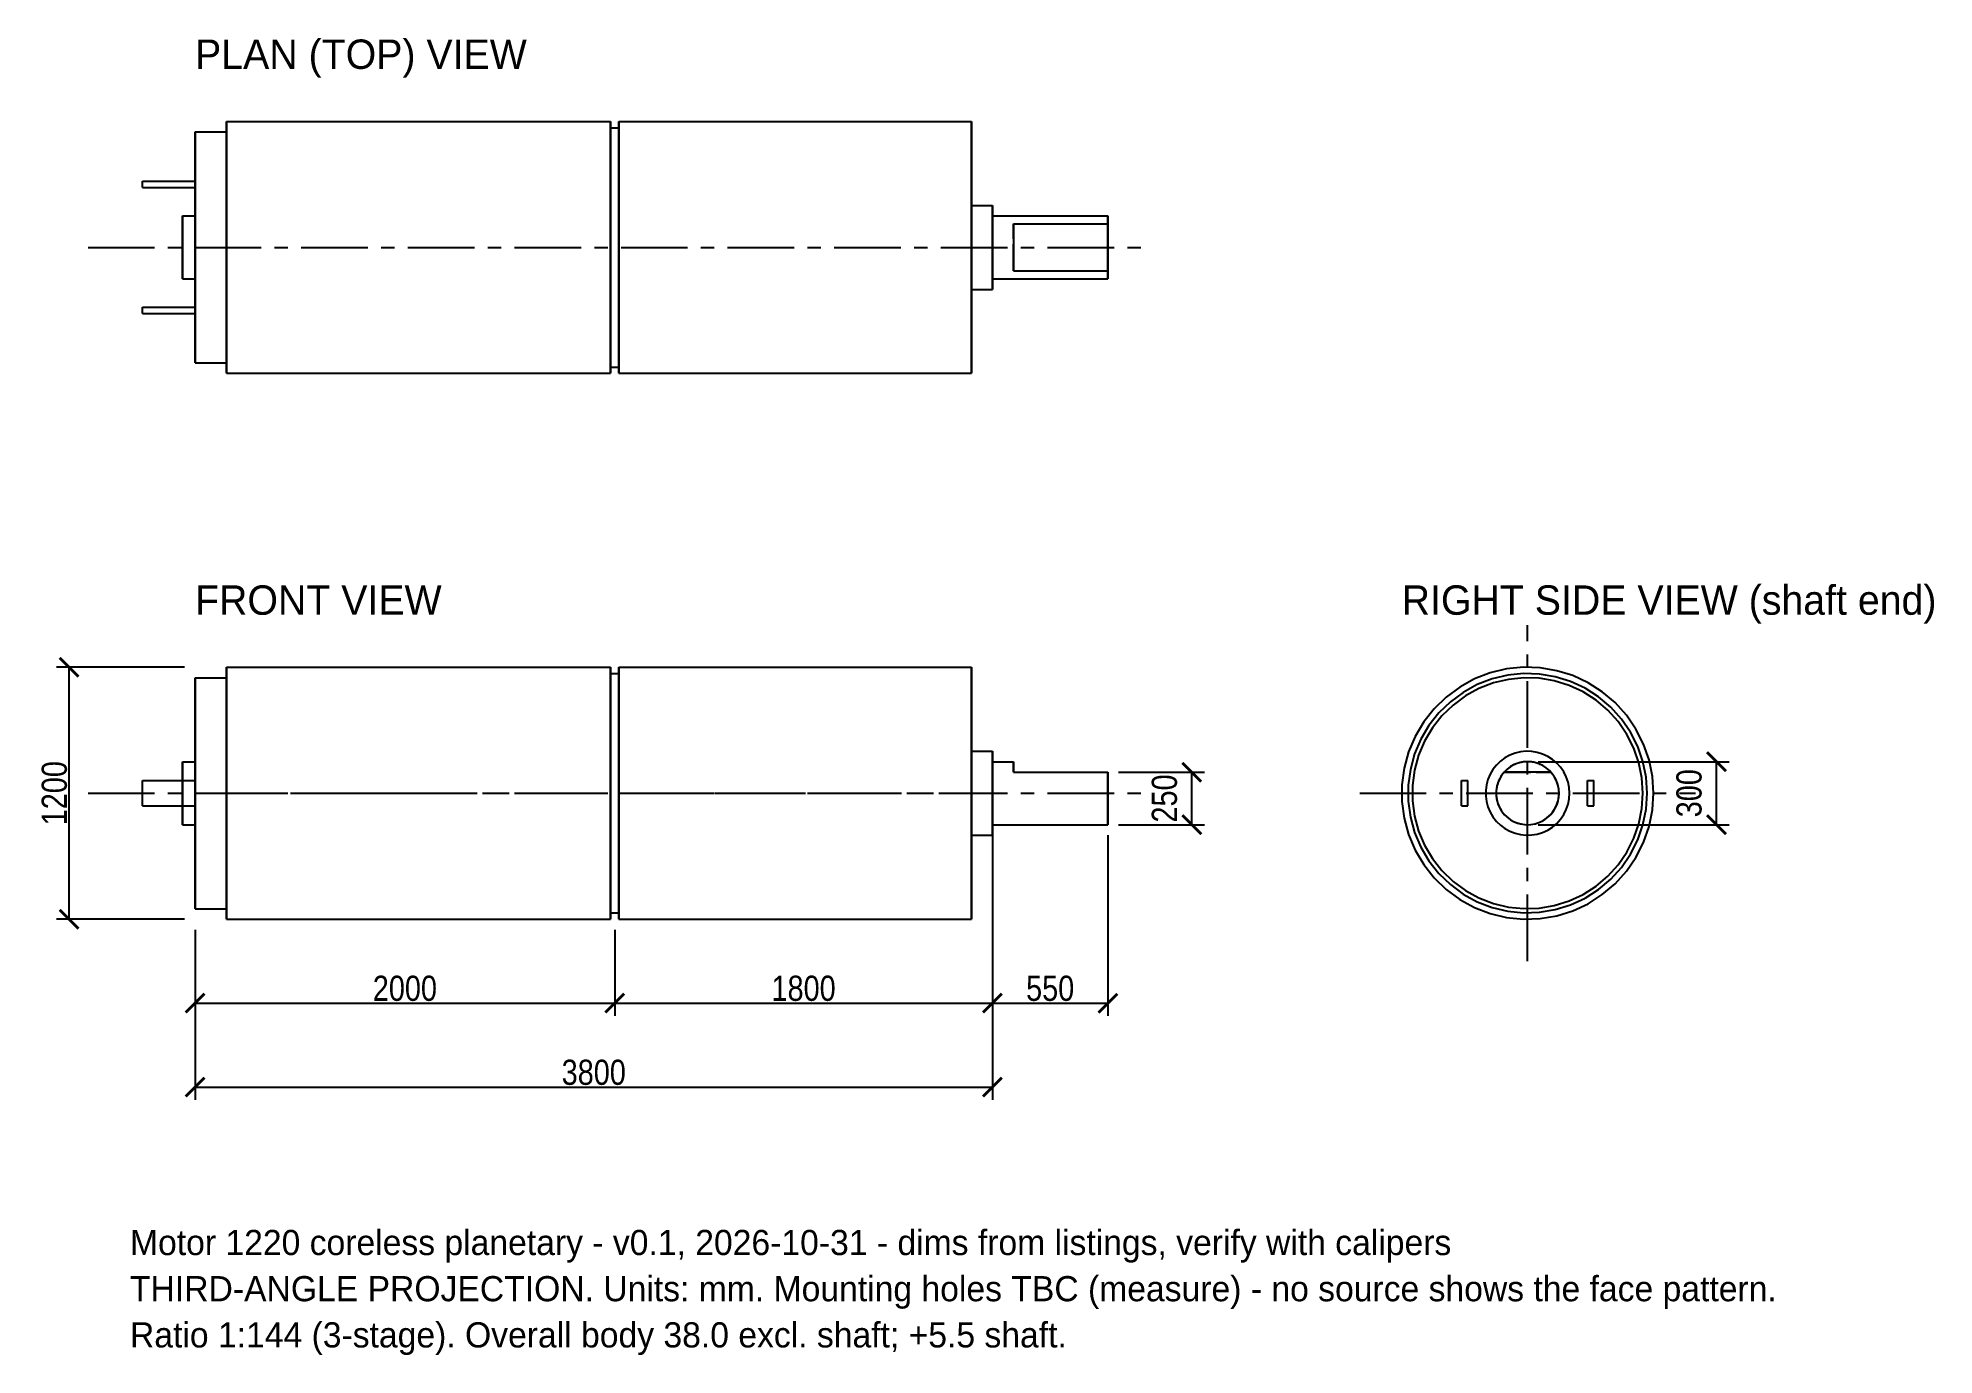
# Model space of a CAD drawing. Header units: millimetres. Extents: x -7.5 to 82.9, y -26.8 to 36.
import ezdxf

# ---------------------------------------------------------------- set-up
doc = ezdxf.new("R2010")
doc.units = ezdxf.units.MM
doc.linetypes.add('CENTER', pattern=[5.08, 3.175, -0.635, 0.635, -0.635])
doc.linetypes.add('DASHED', pattern=[1.524, 1.27, -0.254])
for name, color, linetype in [('CENTER', 1, 'CENTER'), ('DIMS', 3, 'Continuous'), ('HIDDEN', 8, 'DASHED'), ('TEXT', 7, 'Continuous'), ('VISIBLE', 7, 'Continuous')]:
    doc.layers.add(name, color=color, linetype=linetype)
doc.styles.add('OpenSansCondensed-Light', font='OpenSansCondensed-Light.ttf')
doc.dimstyles.new('EZDXF', dxfattribs={"dimtxt": 0.25, "dimasz": 0.175, "dimexe": 0.375, "dimexo": 0.125, "dimgap": 0.1, "dimtad": 1, "dimlfac": 100, "dimzin": 12, "dimdsep": 46, "dimtxsty": 'OpenSansCondensed-Light', "dimblk": 'ARCHTICK', "dimcen": 2.5, "dimazin": 3, "dimtfac": 0.5, "dimtmove": 2, "dimatfit": 3})

msp = doc.modelspace()

# ---------------------------------------------------------------- texts
at = {"layer": 'TEXT'}
for s, height, p in [('PLAN (TOP) VIEW', 1.4, (0, 34.5)), ('RIGHT SIDE VIEW (shaft end)', 1.4, (57.5, 8.5)), ('FRONT VIEW', 1.4, (0, 8.5)), ('Motor 1220 coreless planetary - v0.1, 2026-10-31 - dims from listings, verify with calipers', 1.2, (-3.1, -22)), ('THIRD-ANGLE PROJECTION. Units: mm. Mounting holes TBC (measure) - no source shows the face pattern.', 1.2, (-3.1, -24.2)), ('Ratio 1:144 (3-stage). Overall body 38.0 excl. shaft; +5.5 shaft.', 1.2, (-3.1, -26.4))]:
    msp.add_text(s, height=height, dxfattribs=at).set_placement(p)

# ---------------------------------------------------------------- blocks, each defined once
blk = doc.blocks.new('_ARCHTICK')
at = {"color": 0, "linetype": 'BYBLOCK', "const_width": 0.15}
blk.add_lwpolyline([(-0.5, -0.5), (0.5, 0.5)], dxfattribs=at)

# ---------------------------------------------------------------- dimensions: what is measured, and where the dimension line sits
at = {"layer": 'DIMS'}
for base, p1, p2 in [((-6, -6), (0, -6), (0, 6)), ((72.5, -1.5), (63.5, -1.5), (63.5, 1.5)), ((47.5, -1.5), (43.5, -1.5), (43.5, 1))]:
    msp.add_linear_dim(base=base, p1=p1, p2=p2, angle=90, dimstyle='EZDXF', override={"dimtxt": 1.2, "dimasz": 0.9, "dimexe": 0.6, "dimexo": 0.5, "dimdec": 1}, dxfattribs=at).render()
for base, p1, p2 in [((38, -10), (38, -1.5), (43.5, -1.5)), ((0, -14), (0, -6), (38, -6)), ((0, -10), (0, -6), (20, -6)), ((20, -10), (20, -6), (38, -6))]:
    msp.add_linear_dim(base=base, p1=p1, p2=p2, dimstyle='EZDXF', override={"dimtxt": 1.2, "dimasz": 0.9, "dimexe": 0.6, "dimexo": 0.5, "dimdec": 1}, dxfattribs=at).render()

# ---------------------------------------------------------------- linework, layer by layer
at = {"layer": 'CENTER'}
for p, q in [((-5.1, 26), (45.5, 26)), ((63.5, -8), (63.5, 8)), ((-5.1, 0), (45.5, 0)), ((55.5, 0), (71.5, 0))]:
    msp.add_line(p, q, dxfattribs=at)
at = {"layer": 'HIDDEN'}
for points in [[(1.5, 20), (1.5, 20.2553), (1.5, 20.5106), (1.5, 20.766), (1.5, 21.0213), (1.5, 21.2766), (1.5, 21.5319), (1.5, 21.7872), (1.5, 22.0426), (1.5, 22.2979), (1.5, 22.5532), (1.5, 22.8085), (1.5, 23.0638), (1.5, 23.3191), (1.5, 23.5745), (1.5, 23.8298), (1.5, 24.0851), (1.5, 24.3404), (1.5, 24.5957), (1.5, 24.8511), (1.5, 25.1064), (1.5, 25.3617), (1.5, 25.617), (1.5, 25.8723), (1.5, 26.1277), (1.5, 26.383), (1.5, 26.6383), (1.5, 26.8936), (1.5, 27.1489), (1.5, 27.4043), (1.5, 27.6596), (1.5, 27.9149), (1.5, 28.1702), (1.5, 28.4255), (1.5, 28.6809), (1.5, 28.9362), (1.5, 29.1915), (1.5, 29.4468), (1.5, 29.7021), (1.5, 29.9574), (1.5, 30.2128), (1.5, 30.4681), (1.5, 30.7234), (1.5, 30.9787), (1.5, 31.234), (1.5, 31.4894), (1.5, 31.7447), (1.5, 32)], [(19.8, 20), (19.8, 20.2553), (19.8, 20.5106), (19.8, 20.766), (19.8, 21.0213), (19.8, 21.2766), (19.8, 21.5319), (19.8, 21.7872), (19.8, 22.0426), (19.8, 22.2979), (19.8, 22.5532), (19.8, 22.8085), (19.8, 23.0638), (19.8, 23.3191), (19.8, 23.5745), (19.8, 23.8298), (19.8, 24.0851), (19.8, 24.3404), (19.8, 24.5957), (19.8, 24.8511), (19.8, 25.1064), (19.8, 25.3617), (19.8, 25.617), (19.8, 25.8723), (19.8, 26.1277), (19.8, 26.383), (19.8, 26.6383), (19.8, 26.8936), (19.8, 27.1489), (19.8, 27.4043), (19.8, 27.6596), (19.8, 27.9149), (19.8, 28.1702), (19.8, 28.4255), (19.8, 28.6809), (19.8, 28.9362), (19.8, 29.1915), (19.8, 29.4468), (19.8, 29.7021), (19.8, 29.9574), (19.8, 30.2128), (19.8, 30.4681), (19.8, 30.7234), (19.8, 30.9787), (19.8, 31.234), (19.8, 31.4894), (19.8, 31.7447), (19.8, 32)], [(19.8, 31.7), (19.8, 31.4574), (19.8, 31.2149), (19.8, 30.9723), (19.8, 30.7298), (19.8, 30.4872), (19.8, 30.2447), (19.8, 30.0021), (19.8, 29.7596), (19.8, 29.517), (19.8, 29.2745), (19.8, 29.0319), (19.8, 28.7894), (19.8, 28.5468), (19.8, 28.3043), (19.8, 28.0617), (19.8, 27.8191), (19.8, 27.5766), (19.8, 27.334), (19.8, 27.0915), (19.8, 26.8489), (19.8, 26.6064), (19.8, 26.3638), (19.8, 26.1213), (19.8, 25.8787), (19.8, 25.6362), (19.8, 25.3936), (19.8, 25.1511), (19.8, 24.9085), (19.8, 24.666), (19.8, 24.4234), (19.8, 24.1809), (19.8, 23.9383), (19.8, 23.6957), (19.8, 23.4532), (19.8, 23.2106), (19.8, 22.9681), (19.8, 22.7255), (19.8, 22.483), (19.8, 22.2404), (19.8, 21.9979), (19.8, 21.7553), (19.8, 21.5128), (19.8, 21.2702), (19.8, 21.0277), (19.8, 20.7851), (19.8, 20.5426), (19.8, 20.3)], [(19.8, 20.3), (19.8, 20.5426), (19.8, 20.7851), (19.8, 21.0277), (19.8, 21.2702), (19.8, 21.5128), (19.8, 21.7553), (19.8, 21.9979), (19.8, 22.2404), (19.8, 22.483), (19.8, 22.7255), (19.8, 22.9681), (19.8, 23.2106), (19.8, 23.4532), (19.8, 23.6957), (19.8, 23.9383), (19.8, 24.1809), (19.8, 24.4234), (19.8, 24.666), (19.8, 24.9085), (19.8, 25.1511), (19.8, 25.3936), (19.8, 25.6362), (19.8, 25.8787), (19.8, 26.1213), (19.8, 26.3638), (19.8, 26.6064), (19.8, 26.8489), (19.8, 27.0915), (19.8, 27.334), (19.8, 27.5766), (19.8, 27.8191), (19.8, 28.0617), (19.8, 28.3043), (19.8, 28.5468), (19.8, 28.7894), (19.8, 29.0319), (19.8, 29.2745), (19.8, 29.517), (19.8, 29.7596), (19.8, 30.0021), (19.8, 30.2447), (19.8, 30.4872), (19.8, 30.7298), (19.8, 30.9723), (19.8, 31.2149), (19.8, 31.4574), (19.8, 31.7)], [(20.2, 20), (20.2, 20.2553), (20.2, 20.5106), (20.2, 20.766), (20.2, 21.0213), (20.2, 21.2766), (20.2, 21.5319), (20.2, 21.7872), (20.2, 22.0426), (20.2, 22.2979), (20.2, 22.5532), (20.2, 22.8085), (20.2, 23.0638), (20.2, 23.3191), (20.2, 23.5745), (20.2, 23.8298), (20.2, 24.0851), (20.2, 24.3404), (20.2, 24.5957), (20.2, 24.8511), (20.2, 25.1064), (20.2, 25.3617), (20.2, 25.617), (20.2, 25.8723), (20.2, 26.1277), (20.2, 26.383), (20.2, 26.6383), (20.2, 26.8936), (20.2, 27.1489), (20.2, 27.4043), (20.2, 27.6596), (20.2, 27.9149), (20.2, 28.1702), (20.2, 28.4255), (20.2, 28.6809), (20.2, 28.9362), (20.2, 29.1915), (20.2, 29.4468), (20.2, 29.7021), (20.2, 29.9574), (20.2, 30.2128), (20.2, 30.4681), (20.2, 30.7234), (20.2, 30.9787), (20.2, 31.234), (20.2, 31.4894), (20.2, 31.7447), (20.2, 32)], [(20.2, 31.7), (20.2, 31.4574), (20.2, 31.2149), (20.2, 30.9723), (20.2, 30.7298), (20.2, 30.4872), (20.2, 30.2447), (20.2, 30.0021), (20.2, 29.7596), (20.2, 29.517), (20.2, 29.2745), (20.2, 29.0319), (20.2, 28.7894), (20.2, 28.5468), (20.2, 28.3043), (20.2, 28.0617), (20.2, 27.8191), (20.2, 27.5766), (20.2, 27.334), (20.2, 27.0915), (20.2, 26.8489), (20.2, 26.6064), (20.2, 26.3638), (20.2, 26.1213), (20.2, 25.8787), (20.2, 25.6362), (20.2, 25.3936), (20.2, 25.1511), (20.2, 24.9085), (20.2, 24.666), (20.2, 24.4234), (20.2, 24.1809), (20.2, 23.9383), (20.2, 23.6957), (20.2, 23.4532), (20.2, 23.2106), (20.2, 22.9681), (20.2, 22.7255), (20.2, 22.483), (20.2, 22.2404), (20.2, 21.9979), (20.2, 21.7553), (20.2, 21.5128), (20.2, 21.2702), (20.2, 21.0277), (20.2, 20.7851), (20.2, 20.5426), (20.2, 20.3)], [(20.2, 20.3), (20.2, 20.5426), (20.2, 20.7851), (20.2, 21.0277), (20.2, 21.2702), (20.2, 21.5128), (20.2, 21.7553), (20.2, 21.9979), (20.2, 22.2404), (20.2, 22.483), (20.2, 22.7255), (20.2, 22.9681), (20.2, 23.2106), (20.2, 23.4532), (20.2, 23.6957), (20.2, 23.9383), (20.2, 24.1809), (20.2, 24.4234), (20.2, 24.666), (20.2, 24.9085), (20.2, 25.1511), (20.2, 25.3936), (20.2, 25.6362), (20.2, 25.8787), (20.2, 26.1213), (20.2, 26.3638), (20.2, 26.6064), (20.2, 26.8489), (20.2, 27.0915), (20.2, 27.334), (20.2, 27.5766), (20.2, 27.8191), (20.2, 28.0617), (20.2, 28.3043), (20.2, 28.5468), (20.2, 28.7894), (20.2, 29.0319), (20.2, 29.2745), (20.2, 29.517), (20.2, 29.7596), (20.2, 30.0021), (20.2, 30.2447), (20.2, 30.4872), (20.2, 30.7298), (20.2, 30.9723), (20.2, 31.2149), (20.2, 31.4574), (20.2, 31.7)], [(37, 20), (37, 20.2553), (37, 20.5106), (37, 20.766), (37, 21.0213), (37, 21.2766), (37, 21.5319), (37, 21.7872), (37, 22.0426), (37, 22.2979), (37, 22.5532), (37, 22.8085), (37, 23.0638), (37, 23.3191), (37, 23.5745), (37, 23.8298), (37, 24.0851), (37, 24.3404), (37, 24.5957), (37, 24.8511), (37, 25.1064), (37, 25.3617), (37, 25.617), (37, 25.8723), (37, 26.1277), (37, 26.383), (37, 26.6383), (37, 26.8936), (37, 27.1489), (37, 27.4043), (37, 27.6596), (37, 27.9149), (37, 28.1702), (37, 28.4255), (37, 28.6809), (37, 28.9362), (37, 29.1915), (37, 29.4468), (37, 29.7021), (37, 29.9574), (37, 30.2128), (37, 30.4681), (37, 30.7234), (37, 30.9787), (37, 31.234), (37, 31.4894), (37, 31.7447), (37, 32)], [(0, 20.5), (0, 20.734), (0, 20.9681), (0, 21.2021), (0, 21.4362), (0, 21.6702), (0, 21.9043), (0, 22.1383), (0, 22.3723), (0, 22.6064), (0, 22.8404), (0, 23.0745), (0, 23.3085), (0, 23.5426), (0, 23.7766), (0, 24.0106), (0, 24.2447), (0, 24.4787), (0, 24.7128), (0, 24.9468), (0, 25.1809), (0, 25.4149), (0, 25.6489), (0, 25.883), (0, 26.117), (0, 26.3511), (0, 26.5851), (0, 26.8191), (0, 27.0532), (0, 27.2872), (0, 27.5213), (0, 27.7553), (0, 27.9894), (0, 28.2234), (0, 28.4574), (0, 28.6915), (0, 28.9255), (0, 29.1596), (0, 29.3936), (0, 29.6277), (0, 29.8617), (0, 30.0957), (0, 30.3298), (0, 30.5638), (0, 30.7979), (0, 31.0319), (0, 31.266), (0, 31.5)], [(1.5, 31.5), (1.5, 31.266), (1.5, 31.0319), (1.5, 30.7979), (1.5, 30.5638), (1.5, 30.3298), (1.5, 30.0957), (1.5, 29.8617), (1.5, 29.6277), (1.5, 29.3936), (1.5, 29.1596), (1.5, 28.9255), (1.5, 28.6915), (1.5, 28.4574), (1.5, 28.2234), (1.5, 27.9894), (1.5, 27.7553), (1.5, 27.5213), (1.5, 27.2872), (1.5, 27.0532), (1.5, 26.8191), (1.5, 26.5851), (1.5, 26.3511), (1.5, 26.117), (1.5, 25.883), (1.5, 25.6489), (1.5, 25.4149), (1.5, 25.1809), (1.5, 24.9468), (1.5, 24.7128), (1.5, 24.4787), (1.5, 24.2447), (1.5, 24.0106), (1.5, 23.7766), (1.5, 23.5426), (1.5, 23.3085), (1.5, 23.0745), (1.5, 22.8404), (1.5, 22.6064), (1.5, 22.3723), (1.5, 22.1383), (1.5, 21.9043), (1.5, 21.6702), (1.5, 21.4362), (1.5, 21.2021), (1.5, 20.9681), (1.5, 20.734), (1.5, 20.5)], [(1.5, 20.5), (1.5, 20.734), (1.5, 20.9681), (1.5, 21.2021), (1.5, 21.4362), (1.5, 21.6702), (1.5, 21.9043), (1.5, 22.1383), (1.5, 22.3723), (1.5, 22.6064), (1.5, 22.8404), (1.5, 23.0745), (1.5, 23.3085), (1.5, 23.5426), (1.5, 23.7766), (1.5, 24.0106), (1.5, 24.2447), (1.5, 24.4787), (1.5, 24.7128), (1.5, 24.9468), (1.5, 25.1809), (1.5, 25.4149), (1.5, 25.6489), (1.5, 25.883), (1.5, 26.117), (1.5, 26.3511), (1.5, 26.5851), (1.5, 26.8191), (1.5, 27.0532), (1.5, 27.2872), (1.5, 27.5213), (1.5, 27.7553), (1.5, 27.9894), (1.5, 28.2234), (1.5, 28.4574), (1.5, 28.6915), (1.5, 28.9255), (1.5, 29.1596), (1.5, 29.3936), (1.5, 29.6277), (1.5, 29.8617), (1.5, 30.0957), (1.5, 30.3298), (1.5, 30.5638), (1.5, 30.7979), (1.5, 31.0319), (1.5, 31.266), (1.5, 31.5)], [(-2.5, 28.85), (-2.5, 29.15)], [(-2.5, 29.15), (0, 29.15)], [(0, 28.85), (0, 29.15)], [(0, 28.85), (0, 29.15)], [(-2.5, 28.85), (0, 28.85)], [(-0.6, 24.5), (-0.6, 24.5638), (-0.6, 24.6277), (-0.6, 24.6915), (-0.6, 24.7553), (-0.6, 24.8191), (-0.6, 24.883), (-0.6, 24.9468), (-0.6, 25.0106), (-0.6, 25.0745), (-0.6, 25.1383), (-0.6, 25.2021), (-0.6, 25.266), (-0.6, 25.3298), (-0.6, 25.3936), (-0.6, 25.4574), (-0.6, 25.5213), (-0.6, 25.5851), (-0.6, 25.6489), (-0.6, 25.7128), (-0.6, 25.7766), (-0.6, 25.8404), (-0.6, 25.9043), (-0.6, 25.9681), (-0.6, 26.0319), (-0.6, 26.0957), (-0.6, 26.1596), (-0.6, 26.2234), (-0.6, 26.2872), (-0.6, 26.3511), (-0.6, 26.4149), (-0.6, 26.4787), (-0.6, 26.5426), (-0.6, 26.6064), (-0.6, 26.6702), (-0.6, 26.734), (-0.6, 26.7979), (-0.6, 26.8617), (-0.6, 26.9255), (-0.6, 26.9894), (-0.6, 27.0532), (-0.6, 27.117), (-0.6, 27.1809), (-0.6, 27.2447), (-0.6, 27.3085), (-0.6, 27.3723), (-0.6, 27.4362), (-0.6, 27.5)], [(0, 27.5), (0, 27.4362), (0, 27.3723), (0, 27.3085), (0, 27.2447), (0, 27.1809), (0, 27.117), (0, 27.0532), (0, 26.9894), (0, 26.9255), (0, 26.8617), (0, 26.7979), (0, 26.734), (0, 26.6702), (0, 26.6064), (0, 26.5426), (0, 26.4787), (0, 26.4149), (0, 26.3511), (0, 26.2872), (0, 26.2234), (0, 26.1596), (0, 26.0957), (0, 26.0319), (0, 25.9681), (0, 25.9043), (0, 25.8404), (0, 25.7766), (0, 25.7128), (0, 25.6489), (0, 25.5851), (0, 25.5213), (0, 25.4574), (0, 25.3936), (0, 25.3298), (0, 25.266), (0, 25.2021), (0, 25.1383), (0, 25.0745), (0, 25.0106), (0, 24.9468), (0, 24.883), (0, 24.8191), (0, 24.7553), (0, 24.6915), (0, 24.6277), (0, 24.5638), (0, 24.5)], [(0, 24.5), (0, 24.5638), (0, 24.6277), (0, 24.6915), (0, 24.7553), (0, 24.8191), (0, 24.883), (0, 24.9468), (0, 25.0106), (0, 25.0745), (0, 25.1383), (0, 25.2021), (0, 25.266), (0, 25.3298), (0, 25.3936), (0, 25.4574), (0, 25.5213), (0, 25.5851), (0, 25.6489), (0, 25.7128), (0, 25.7766), (0, 25.8404), (0, 25.9043), (0, 25.9681), (0, 26.0319), (0, 26.0957), (0, 26.1596), (0, 26.2234), (0, 26.2872), (0, 26.3511), (0, 26.4149), (0, 26.4787), (0, 26.5426), (0, 26.6064), (0, 26.6702), (0, 26.734), (0, 26.7979), (0, 26.8617), (0, 26.9255), (0, 26.9894), (0, 27.0532), (0, 27.117), (0, 27.1809), (0, 27.2447), (0, 27.3085), (0, 27.3723), (0, 27.4362), (0, 27.5)], [(37, 28), (37, 27.9149), (37, 27.8298), (37, 27.7447), (37, 27.6596), (37, 27.5745), (37, 27.4894), (37, 27.4043), (37, 27.3191), (37, 27.234), (37, 27.1489), (37, 27.0638), (37, 26.9787), (37, 26.8936), (37, 26.8085), (37, 26.7234), (37, 26.6383), (37, 26.5532), (37, 26.4681), (37, 26.383), (37, 26.2979), (37, 26.2128), (37, 26.1277), (37, 26.0426), (37, 25.9574), (37, 25.8723), (37, 25.7872), (37, 25.7021), (37, 25.617), (37, 25.5319), (37, 25.4468), (37, 25.3617), (37, 25.2766), (37, 25.1915), (37, 25.1064), (37, 25.0213), (37, 24.9362), (37, 24.8511), (37, 24.766), (37, 24.6809), (37, 24.5957), (37, 24.5106), (37, 24.4255), (37, 24.3404), (37, 24.2553), (37, 24.1702), (37, 24.0851), (37, 24)], [(37, 24), (37, 24.0851), (37, 24.1702), (37, 24.2553), (37, 24.3404), (37, 24.4255), (37, 24.5106), (37, 24.5957), (37, 24.6809), (37, 24.766), (37, 24.8511), (37, 24.9362), (37, 25.0213), (37, 25.1064), (37, 25.1915), (37, 25.2766), (37, 25.3617), (37, 25.4468), (37, 25.5319), (37, 25.617), (37, 25.7021), (37, 25.7872), (37, 25.8723), (37, 25.9574), (37, 26.0426), (37, 26.1277), (37, 26.2128), (37, 26.2979), (37, 26.383), (37, 26.4681), (37, 26.5532), (37, 26.6383), (37, 26.7234), (37, 26.8085), (37, 26.8936), (37, 26.9787), (37, 27.0638), (37, 27.1489), (37, 27.234), (37, 27.3191), (37, 27.4043), (37, 27.4894), (37, 27.5745), (37, 27.6596), (37, 27.7447), (37, 27.8298), (37, 27.9149), (37, 28)], [(38, 24), (38, 24.0851), (38, 24.1702), (38, 24.2553), (38, 24.3404), (38, 24.4255), (38, 24.5106), (38, 24.5957), (38, 24.6809), (38, 24.766), (38, 24.8511), (38, 24.9362), (38, 25.0213), (38, 25.1064), (38, 25.1915), (38, 25.2766), (38, 25.3617), (38, 25.4468), (38, 25.5319), (38, 25.617), (38, 25.7021), (38, 25.7872), (38, 25.8723), (38, 25.9574), (38, 26.0426), (38, 26.1277), (38, 26.2128), (38, 26.2979), (38, 26.383), (38, 26.4681), (38, 26.5532), (38, 26.6383), (38, 26.7234), (38, 26.8085), (38, 26.8936), (38, 26.9787), (38, 27.0638), (38, 27.1489), (38, 27.234), (38, 27.3191), (38, 27.4043), (38, 27.4894), (38, 27.5745), (38, 27.6596), (38, 27.7447), (38, 27.8298), (38, 27.9149), (38, 28)], [(38, 27.5), (38, 27.4362), (38, 27.3723), (38, 27.3085), (38, 27.2447), (38, 27.1809), (38, 27.117), (38, 27.0532), (38, 26.9894), (38, 26.9255), (38, 26.8617), (38, 26.7979), (38, 26.734), (38, 26.6702), (38, 26.6064), (38, 26.5426), (38, 26.4787), (38, 26.4149), (38, 26.3511), (38, 26.2872), (38, 26.2234), (38, 26.1596), (38, 26.0957), (38, 26.0319), (38, 25.9681), (38, 25.9043), (38, 25.8404), (38, 25.7766), (38, 25.7128), (38, 25.6489), (38, 25.5851), (38, 25.5213), (38, 25.4574), (38, 25.3936), (38, 25.3298), (38, 25.266), (38, 25.2021), (38, 25.1383), (38, 25.0745), (38, 25.0106), (38, 24.9468), (38, 24.883), (38, 24.8191), (38, 24.7553), (38, 24.6915), (38, 24.6277), (38, 24.5638), (38, 24.5)], [(38, 24.5), (38, 24.5638), (38, 24.6277), (38, 24.6915), (38, 24.7553), (38, 24.8191), (38, 24.883), (38, 24.9468), (38, 25.0106), (38, 25.0745), (38, 25.1383), (38, 25.2021), (38, 25.266), (38, 25.3298), (38, 25.3936), (38, 25.4574), (38, 25.5213), (38, 25.5851), (38, 25.6489), (38, 25.7128), (38, 25.7766), (38, 25.8404), (38, 25.9043), (38, 25.9681), (38, 26.0319), (38, 26.0957), (38, 26.1596), (38, 26.2234), (38, 26.2872), (38, 26.3511), (38, 26.4149), (38, 26.4787), (38, 26.5426), (38, 26.6064), (38, 26.6702), (38, 26.734), (38, 26.7979), (38, 26.8617), (38, 26.9255), (38, 26.9894), (38, 27.0532), (38, 27.117), (38, 27.1809), (38, 27.2447), (38, 27.3085), (38, 27.3723), (38, 27.4362), (38, 27.5)], [(39.001, 24.882), (39.001, 27.118)], [(43.5, 24.5), (43.5, 24.5638), (43.5, 24.6277), (43.5, 24.6915), (43.5, 24.7553), (43.5, 24.8191), (43.5, 24.883), (43.5, 24.9468), (43.5, 25.0106), (43.5, 25.0745), (43.5, 25.1383), (43.5, 25.2021), (43.5, 25.266), (43.5, 25.3298), (43.5, 25.3936), (43.5, 25.4574), (43.5, 25.5213), (43.5, 25.5851), (43.5, 25.6489), (43.5, 25.7128), (43.5, 25.7766), (43.5, 25.8404), (43.5, 25.9043), (43.5, 25.9681), (43.5, 26.0319), (43.5, 26.0957), (43.5, 26.1596), (43.5, 26.2234), (43.5, 26.2872), (43.5, 26.3511), (43.5, 26.4149), (43.5, 26.4787), (43.5, 26.5426), (43.5, 26.6064), (43.5, 26.6702), (43.5, 26.734), (43.5, 26.7979), (43.5, 26.8617), (43.5, 26.9255), (43.5, 26.9894), (43.5, 27.0532), (43.5, 27.117), (43.5, 27.1809), (43.5, 27.2447), (43.5, 27.3085), (43.5, 27.3723), (43.5, 27.4362), (43.5, 27.5)], [(-2.5, 22.85), (-2.5, 23.15)], [(-2.5, 23.15), (0, 23.15)], [(-2.5, 22.85), (0, 22.85)], [(0, 22.85), (0, 23.15)], [(0, 22.85), (0, 23.15)], [(0, 0), (0, 0.117), (0, 0.234), (0, 0.3511), (0, 0.4681), (0, 0.5851), (0, 0.7021), (0, 0.8191), (0, 0.9362), (0, 1.0532), (0, 1.1702), (0, 1.2872), (0, 1.4043), (0, 1.5213), (0, 1.6383), (0, 1.7553), (0, 1.8723), (0, 1.9894), (0, 2.1064), (0, 2.2234), (0, 2.3404), (0, 2.4574), (0, 2.5745), (0, 2.6915), (0, 2.8085), (0, 2.9255), (0, 3.0426), (0, 3.1596), (0, 3.2766), (0, 3.3936), (0, 3.5106), (0, 3.6277), (0, 3.7447), (0, 3.8617), (0, 3.9787), (0, 4.0957), (0, 4.2128), (0, 4.3298), (0, 4.4468), (0, 4.5638), (0, 4.6809), (0, 4.7979), (0, 4.9149), (0, 5.0319), (0, 5.1489), (0, 5.266), (0, 5.383), (0, 5.5)], [(1.5, 0), (1.5, 0.1277), (1.5, 0.2553), (1.5, 0.383), (1.5, 0.5106), (1.5, 0.6383), (1.5, 0.766), (1.5, 0.8936), (1.5, 1.0213), (1.5, 1.1489), (1.5, 1.2766), (1.5, 1.4043), (1.5, 1.5319), (1.5, 1.6596), (1.5, 1.7872), (1.5, 1.9149), (1.5, 2.0426), (1.5, 2.1702), (1.5, 2.2979), (1.5, 2.4255), (1.5, 2.5532), (1.5, 2.6809), (1.5, 2.8085), (1.5, 2.9362), (1.5, 3.0638), (1.5, 3.1915), (1.5, 3.3191), (1.5, 3.4468), (1.5, 3.5745), (1.5, 3.7021), (1.5, 3.8298), (1.5, 3.9574), (1.5, 4.0851), (1.5, 4.2128), (1.5, 4.3404), (1.5, 4.4681), (1.5, 4.5957), (1.5, 4.7234), (1.5, 4.8511), (1.5, 4.9787), (1.5, 5.1064), (1.5, 5.234), (1.5, 5.3617), (1.5, 5.4894), (1.5, 5.617), (1.5, 5.7447), (1.5, 5.8723), (1.5, 6)], [(1.5, 0), (1.5, 0.117), (1.5, 0.234), (1.5, 0.3511), (1.5, 0.4681), (1.5, 0.5851), (1.5, 0.7021), (1.5, 0.8191), (1.5, 0.9362), (1.5, 1.0532), (1.5, 1.1702), (1.5, 1.2872), (1.5, 1.4043), (1.5, 1.5213), (1.5, 1.6383), (1.5, 1.7553), (1.5, 1.8723), (1.5, 1.9894), (1.5, 2.1064), (1.5, 2.2234), (1.5, 2.3404), (1.5, 2.4574), (1.5, 2.5745), (1.5, 2.6915), (1.5, 2.8085), (1.5, 2.9255), (1.5, 3.0426), (1.5, 3.1596), (1.5, 3.2766), (1.5, 3.3936), (1.5, 3.5106), (1.5, 3.6277), (1.5, 3.7447), (1.5, 3.8617), (1.5, 3.9787), (1.5, 4.0957), (1.5, 4.2128), (1.5, 4.3298), (1.5, 4.4468), (1.5, 4.5638), (1.5, 4.6809), (1.5, 4.7979), (1.5, 4.9149), (1.5, 5.0319), (1.5, 5.1489), (1.5, 5.266), (1.5, 5.383), (1.5, 5.5)], [(1.5, 5.5), (1.5, 5.266), (1.5, 5.0319), (1.5, 4.7979), (1.5, 4.5638), (1.5, 4.3298), (1.5, 4.0957), (1.5, 3.8617), (1.5, 3.6277), (1.5, 3.3936), (1.5, 3.1596), (1.5, 2.9255), (1.5, 2.6915), (1.5, 2.4574), (1.5, 2.2234), (1.5, 1.9894), (1.5, 1.7553), (1.5, 1.5213), (1.5, 1.2872), (1.5, 1.0532), (1.5, 0.8191), (1.5, 0.5851), (1.5, 0.3511), (1.5, 0.117), (1.5, -0.117), (1.5, -0.3511), (1.5, -0.5851), (1.5, -0.8191), (1.5, -1.0532), (1.5, -1.2872), (1.5, -1.5213), (1.5, -1.7553), (1.5, -1.9894), (1.5, -2.2234), (1.5, -2.4574), (1.5, -2.6915), (1.5, -2.9255), (1.5, -3.1596), (1.5, -3.3936), (1.5, -3.6277), (1.5, -3.8617), (1.5, -4.0957), (1.5, -4.3298), (1.5, -4.5638), (1.5, -4.7979), (1.5, -5.0319), (1.5, -5.266), (1.5, -5.5)], [(19.8, 0), (19.8, 0.1277), (19.8, 0.2553), (19.8, 0.383), (19.8, 0.5106), (19.8, 0.6383), (19.8, 0.766), (19.8, 0.8936), (19.8, 1.0213), (19.8, 1.1489), (19.8, 1.2766), (19.8, 1.4043), (19.8, 1.5319), (19.8, 1.6596), (19.8, 1.7872), (19.8, 1.9149), (19.8, 2.0426), (19.8, 2.1702), (19.8, 2.2979), (19.8, 2.4255), (19.8, 2.5532), (19.8, 2.6809), (19.8, 2.8085), (19.8, 2.9362), (19.8, 3.0638), (19.8, 3.1915), (19.8, 3.3191), (19.8, 3.4468), (19.8, 3.5745), (19.8, 3.7021), (19.8, 3.8298), (19.8, 3.9574), (19.8, 4.0851), (19.8, 4.2128), (19.8, 4.3404), (19.8, 4.4681), (19.8, 4.5957), (19.8, 4.7234), (19.8, 4.8511), (19.8, 4.9787), (19.8, 5.1064), (19.8, 5.234), (19.8, 5.3617), (19.8, 5.4894), (19.8, 5.617), (19.8, 5.7447), (19.8, 5.8723), (19.8, 6)], [(19.8, 0), (19.8, 0.1213), (19.8, 0.2426), (19.8, 0.3638), (19.8, 0.4851), (19.8, 0.6064), (19.8, 0.7277), (19.8, 0.8489), (19.8, 0.9702), (19.8, 1.0915), (19.8, 1.2128), (19.8, 1.334), (19.8, 1.4553), (19.8, 1.5766), (19.8, 1.6979), (19.8, 1.8191), (19.8, 1.9404), (19.8, 2.0617), (19.8, 2.183), (19.8, 2.3043), (19.8, 2.4255), (19.8, 2.5468), (19.8, 2.6681), (19.8, 2.7894), (19.8, 2.9106), (19.8, 3.0319), (19.8, 3.1532), (19.8, 3.2745), (19.8, 3.3957), (19.8, 3.517), (19.8, 3.6383), (19.8, 3.7596), (19.8, 3.8809), (19.8, 4.0021), (19.8, 4.1234), (19.8, 4.2447), (19.8, 4.366), (19.8, 4.4872), (19.8, 4.6085), (19.8, 4.7298), (19.8, 4.8511), (19.8, 4.9723), (19.8, 5.0936), (19.8, 5.2149), (19.8, 5.3362), (19.8, 5.4574), (19.8, 5.5787), (19.8, 5.7)], [(19.8, 5.7), (19.8, 5.4574), (19.8, 5.2149), (19.8, 4.9723), (19.8, 4.7298), (19.8, 4.4872), (19.8, 4.2447), (19.8, 4.0021), (19.8, 3.7596), (19.8, 3.517), (19.8, 3.2745), (19.8, 3.0319), (19.8, 2.7894), (19.8, 2.5468), (19.8, 2.3043), (19.8, 2.0617), (19.8, 1.8191), (19.8, 1.5766), (19.8, 1.334), (19.8, 1.0915), (19.8, 0.8489), (19.8, 0.6064), (19.8, 0.3638), (19.8, 0.1213), (19.8, -0.1213), (19.8, -0.3638), (19.8, -0.6064), (19.8, -0.8489), (19.8, -1.0915), (19.8, -1.334), (19.8, -1.5766), (19.8, -1.8191), (19.8, -2.0617), (19.8, -2.3043), (19.8, -2.5468), (19.8, -2.7894), (19.8, -3.0319), (19.8, -3.2745), (19.8, -3.517), (19.8, -3.7596), (19.8, -4.0021), (19.8, -4.2447), (19.8, -4.4872), (19.8, -4.7298), (19.8, -4.9723), (19.8, -5.2149), (19.8, -5.4574), (19.8, -5.7)], [(20.2, 0), (20.2, 0.1277), (20.2, 0.2553), (20.2, 0.383), (20.2, 0.5106), (20.2, 0.6383), (20.2, 0.766), (20.2, 0.8936), (20.2, 1.0213), (20.2, 1.1489), (20.2, 1.2766), (20.2, 1.4043), (20.2, 1.5319), (20.2, 1.6596), (20.2, 1.7872), (20.2, 1.9149), (20.2, 2.0426), (20.2, 2.1702), (20.2, 2.2979), (20.2, 2.4255), (20.2, 2.5532), (20.2, 2.6809), (20.2, 2.8085), (20.2, 2.9362), (20.2, 3.0638), (20.2, 3.1915), (20.2, 3.3191), (20.2, 3.4468), (20.2, 3.5745), (20.2, 3.7021), (20.2, 3.8298), (20.2, 3.9574), (20.2, 4.0851), (20.2, 4.2128), (20.2, 4.3404), (20.2, 4.4681), (20.2, 4.5957), (20.2, 4.7234), (20.2, 4.8511), (20.2, 4.9787), (20.2, 5.1064), (20.2, 5.234), (20.2, 5.3617), (20.2, 5.4894), (20.2, 5.617), (20.2, 5.7447), (20.2, 5.8723), (20.2, 6)], [(20.2, 0), (20.2, 0.1213), (20.2, 0.2426), (20.2, 0.3638), (20.2, 0.4851), (20.2, 0.6064), (20.2, 0.7277), (20.2, 0.8489), (20.2, 0.9702), (20.2, 1.0915), (20.2, 1.2128), (20.2, 1.334), (20.2, 1.4553), (20.2, 1.5766), (20.2, 1.6979), (20.2, 1.8191), (20.2, 1.9404), (20.2, 2.0617), (20.2, 2.183), (20.2, 2.3043), (20.2, 2.4255), (20.2, 2.5468), (20.2, 2.6681), (20.2, 2.7894), (20.2, 2.9106), (20.2, 3.0319), (20.2, 3.1532), (20.2, 3.2745), (20.2, 3.3957), (20.2, 3.517), (20.2, 3.6383), (20.2, 3.7596), (20.2, 3.8809), (20.2, 4.0021), (20.2, 4.1234), (20.2, 4.2447), (20.2, 4.366), (20.2, 4.4872), (20.2, 4.6085), (20.2, 4.7298), (20.2, 4.8511), (20.2, 4.9723), (20.2, 5.0936), (20.2, 5.2149), (20.2, 5.3362), (20.2, 5.4574), (20.2, 5.5787), (20.2, 5.7)], [(20.2, 5.7), (20.2, 5.4574), (20.2, 5.2149), (20.2, 4.9723), (20.2, 4.7298), (20.2, 4.4872), (20.2, 4.2447), (20.2, 4.0021), (20.2, 3.7596), (20.2, 3.517), (20.2, 3.2745), (20.2, 3.0319), (20.2, 2.7894), (20.2, 2.5468), (20.2, 2.3043), (20.2, 2.0617), (20.2, 1.8191), (20.2, 1.5766), (20.2, 1.334), (20.2, 1.0915), (20.2, 0.8489), (20.2, 0.6064), (20.2, 0.3638), (20.2, 0.1213), (20.2, -0.1213), (20.2, -0.3638), (20.2, -0.6064), (20.2, -0.8489), (20.2, -1.0915), (20.2, -1.334), (20.2, -1.5766), (20.2, -1.8191), (20.2, -2.0617), (20.2, -2.3043), (20.2, -2.5468), (20.2, -2.7894), (20.2, -3.0319), (20.2, -3.2745), (20.2, -3.517), (20.2, -3.7596), (20.2, -4.0021), (20.2, -4.2447), (20.2, -4.4872), (20.2, -4.7298), (20.2, -4.9723), (20.2, -5.2149), (20.2, -5.4574), (20.2, -5.7)], [(37, 0), (37, 0.1277), (37, 0.2553), (37, 0.383), (37, 0.5106), (37, 0.6383), (37, 0.766), (37, 0.8936), (37, 1.0213), (37, 1.1489), (37, 1.2766), (37, 1.4043), (37, 1.5319), (37, 1.6596), (37, 1.7872), (37, 1.9149), (37, 2.0426), (37, 2.1702), (37, 2.2979), (37, 2.4255), (37, 2.5532), (37, 2.6809), (37, 2.8085), (37, 2.9362), (37, 3.0638), (37, 3.1915), (37, 3.3191), (37, 3.4468), (37, 3.5745), (37, 3.7021), (37, 3.8298), (37, 3.9574), (37, 4.0851), (37, 4.2128), (37, 4.3404), (37, 4.4681), (37, 4.5957), (37, 4.7234), (37, 4.8511), (37, 4.9787), (37, 5.1064), (37, 5.234), (37, 5.3617), (37, 5.4894), (37, 5.617), (37, 5.7447), (37, 5.8723), (37, 6)], [(69.5, 0), (69.4465, 0.7997), (69.2868, 1.5852), (69.0239, 2.3423), (68.6624, 3.0577), (68.2088, 3.7185), (67.6712, 4.3129), (67.0591, 4.8304), (66.3835, 5.2617), (65.6564, 5.5991), (64.8909, 5.8366), (64.1006, 5.9699), (63.2995, 5.9966), (62.502, 5.9164), (61.7223, 5.7306), (60.9744, 5.4425), (60.2715, 5.0574), (59.6262, 4.5819), (59.0501, 4.0247), (58.5534, 3.3957), (58.1449, 2.7061), (57.832, 1.9681), (57.6202, 1.1951), (57.5134, 0.4008), (57.5134, -0.4008), (57.6202, -1.1951), (57.832, -1.9681), (58.1449, -2.7061), (58.5534, -3.3957), (59.0501, -4.0247), (59.6262, -4.5819), (60.2715, -5.0574), (60.9744, -5.4425), (61.7223, -5.7306), (62.502, -5.9164), (63.2995, -5.9966), (64.1006, -5.9699), (64.8909, -5.8366), (65.6564, -5.5991), (66.3835, -5.2617), (67.0591, -4.8304), (67.6712, -4.3129), (68.2088, -3.7185), (68.6624, -3.0577), (69.0239, -2.3423), (69.2868, -1.5852), (69.4465, -0.7997), (69.5, 0)], [(69.5, 0), (69.4465, 0.7997), (69.2868, 1.5852), (69.0239, 2.3423), (68.6624, 3.0577), (68.2088, 3.7185), (67.6712, 4.3129), (67.0591, 4.8304), (66.3835, 5.2617), (65.6564, 5.5991), (64.8909, 5.8366), (64.1006, 5.9699), (63.2995, 5.9966), (62.502, 5.9164), (61.7223, 5.7306), (60.9744, 5.4425), (60.2715, 5.0574), (59.6262, 4.5819), (59.0501, 4.0247), (58.5534, 3.3957), (58.1449, 2.7061), (57.832, 1.9681), (57.6202, 1.1951), (57.5134, 0.4008), (57.5134, -0.4008), (57.6202, -1.1951), (57.832, -1.9681), (58.1449, -2.7061), (58.5534, -3.3957), (59.0501, -4.0247), (59.6262, -4.5819), (60.2715, -5.0574), (60.9744, -5.4425), (61.7223, -5.7306), (62.502, -5.9164), (63.2995, -5.9966), (64.1006, -5.9699), (64.8909, -5.8366), (65.6564, -5.5991), (66.3835, -5.2617), (67.0591, -4.8304), (67.6712, -4.3129), (68.2088, -3.7185), (68.6624, -3.0577), (69.0239, -2.3423), (69.2868, -1.5852), (69.4465, -0.7997), (69.5, 0)], [(69.5, 0), (69.4465, 0.7997), (69.2868, 1.5852), (69.0239, 2.3423), (68.6624, 3.0577), (68.2088, 3.7185), (67.6712, 4.3129), (67.0591, 4.8304), (66.3835, 5.2617), (65.6564, 5.5991), (64.8909, 5.8366), (64.1006, 5.9699), (63.2995, 5.9966), (62.502, 5.9164), (61.7223, 5.7306), (60.9744, 5.4425), (60.2715, 5.0574), (59.6262, 4.5819), (59.0501, 4.0247), (58.5534, 3.3957), (58.1449, 2.7061), (57.832, 1.9681), (57.6202, 1.1951), (57.5134, 0.4008), (57.5134, -0.4008), (57.6202, -1.1951), (57.832, -1.9681), (58.1449, -2.7061), (58.5534, -3.3957), (59.0501, -4.0247), (59.6262, -4.5819), (60.2715, -5.0574), (60.9744, -5.4425), (61.7223, -5.7306), (62.502, -5.9164), (63.2995, -5.9966), (64.1006, -5.9699), (64.8909, -5.8366), (65.6564, -5.5991), (66.3835, -5.2617), (67.0591, -4.8304), (67.6712, -4.3129), (68.2088, -3.7185), (68.6624, -3.0577), (69.0239, -2.3423), (69.2868, -1.5852), (69.4465, -0.7997), (69.5, 0)], [(69.2, 0), (69.1491, 0.7597), (68.9975, 1.5059), (68.7477, 2.2252), (68.4043, 2.9048), (67.9734, 3.5326), (67.4626, 4.0973), (66.8811, 4.5889), (66.2393, 4.9986), (65.5486, 5.3191), (64.8214, 5.5447), (64.0705, 5.6714), (63.3095, 5.6968), (62.5519, 5.6206), (61.8112, 5.4441), (61.1007, 5.1704), (60.4329, 4.8045), (59.8199, 4.3528), (59.2726, 3.8235), (58.8007, 3.2259), (58.4126, 2.5708), (58.1154, 1.8697), (57.9142, 1.1354), (57.8127, 0.3807), (57.8127, -0.3807), (57.9142, -1.1354), (58.1154, -1.8697), (58.4126, -2.5708), (58.8007, -3.2259), (59.2726, -3.8235), (59.8199, -4.3528), (60.4329, -4.8045), (61.1007, -5.1704), (61.8112, -5.4441), (62.5519, -5.6206), (63.3095, -5.6968), (64.0705, -5.6714), (64.8214, -5.5447), (65.5486, -5.3191), (66.2393, -4.9986), (66.8811, -4.5889), (67.4626, -4.0973), (67.9734, -3.5326), (68.4043, -2.9048), (68.7477, -2.2252), (68.9975, -1.5059), (69.1491, -0.7597), (69.2, 0)], [(69.2, 0), (69.1491, 0.7597), (68.9975, 1.5059), (68.7477, 2.2252), (68.4043, 2.9048), (67.9734, 3.5326), (67.4626, 4.0973), (66.8811, 4.5889), (66.2393, 4.9986), (65.5486, 5.3191), (64.8214, 5.5447), (64.0705, 5.6714), (63.3095, 5.6968), (62.5519, 5.6206), (61.8112, 5.4441), (61.1007, 5.1704), (60.4329, 4.8045), (59.8199, 4.3528), (59.2726, 3.8235), (58.8007, 3.2259), (58.4126, 2.5708), (58.1154, 1.8697), (57.9142, 1.1354), (57.8127, 0.3807), (57.8127, -0.3807), (57.9142, -1.1354), (58.1154, -1.8697), (58.4126, -2.5708), (58.8007, -3.2259), (59.2726, -3.8235), (59.8199, -4.3528), (60.4329, -4.8045), (61.1007, -5.1704), (61.8112, -5.4441), (62.5519, -5.6206), (63.3095, -5.6968), (64.0705, -5.6714), (64.8214, -5.5447), (65.5486, -5.3191), (66.2393, -4.9986), (66.8811, -4.5889), (67.4626, -4.0973), (67.9734, -3.5326), (68.4043, -2.9048), (68.7477, -2.2252), (68.9975, -1.5059), (69.1491, -0.7597), (69.2, 0)], [(69, 0), (68.9509, 0.7331), (68.8046, 1.4531), (68.5636, 2.1471), (68.2322, 2.8029), (67.8164, 3.4086), (67.3236, 3.9535), (66.7625, 4.4279), (66.1432, 4.8232), (65.4767, 5.1325), (64.775, 5.3502), (64.0505, 5.4724), (63.3162, 5.4969), (62.5852, 5.4234), (61.8705, 5.2531), (61.1849, 4.989), (60.5405, 4.6359), (59.949, 4.2001), (59.4209, 3.6893), (58.9656, 3.1127), (58.5911, 2.4806), (58.3043, 1.8041), (58.1102, 1.0955), (58.0123, 0.3674), (58.0123, -0.3674), (58.1102, -1.0955), (58.3043, -1.8041), (58.5911, -2.4806), (58.9656, -3.1127), (59.4209, -3.6893), (59.949, -4.2001), (60.5405, -4.6359), (61.1849, -4.989), (61.8705, -5.2531), (62.5852, -5.4234), (63.3162, -5.4969), (64.0505, -5.4724), (64.775, -5.3502), (65.4767, -5.1325), (66.1432, -4.8232), (66.7625, -4.4279), (67.3236, -3.9535), (67.8164, -3.4086), (68.2322, -2.8029), (68.5636, -2.1471), (68.8046, -1.4531), (68.9509, -0.7331), (69, 0)], [(69, 0), (68.9509, 0.7331), (68.8046, 1.4531), (68.5636, 2.1471), (68.2322, 2.8029), (67.8164, 3.4086), (67.3236, 3.9535), (66.7625, 4.4279), (66.1432, 4.8232), (65.4767, 5.1325), (64.775, 5.3502), (64.0505, 5.4724), (63.3162, 5.4969), (62.5852, 5.4234), (61.8705, 5.2531), (61.1849, 4.989), (60.5405, 4.6359), (59.949, 4.2001), (59.4209, 3.6893), (58.9656, 3.1127), (58.5911, 2.4806), (58.3043, 1.8041), (58.1102, 1.0955), (58.0123, 0.3674), (58.0123, -0.3674), (58.1102, -1.0955), (58.3043, -1.8041), (58.5911, -2.4806), (58.9656, -3.1127), (59.4209, -3.6893), (59.949, -4.2001), (60.5405, -4.6359), (61.1849, -4.989), (61.8705, -5.2531), (62.5852, -5.4234), (63.3162, -5.4969), (64.0505, -5.4724), (64.775, -5.3502), (65.4767, -5.1325), (66.1432, -4.8232), (66.7625, -4.4279), (67.3236, -3.9535), (67.8164, -3.4086), (68.2322, -2.8029), (68.5636, -2.1471), (68.8046, -1.4531), (68.9509, -0.7331), (69, 0)], [(37, 0), (37, 0.0426), (37, 0.0851), (37, 0.1277), (37, 0.1702), (37, 0.2128), (37, 0.2553), (37, 0.2979), (37, 0.3404), (37, 0.383), (37, 0.4255), (37, 0.4681), (37, 0.5106), (37, 0.5532), (37, 0.5957), (37, 0.6383), (37, 0.6809), (37, 0.7234), (37, 0.766), (37, 0.8085), (37, 0.8511), (37, 0.8936), (37, 0.9362), (37, 0.9787), (37, 1.0213), (37, 1.0638), (37, 1.1064), (37, 1.1489), (37, 1.1915), (37, 1.234), (37, 1.2766), (37, 1.3191), (37, 1.3617), (37, 1.4043), (37, 1.4468), (37, 1.4894), (37, 1.5319), (37, 1.5745), (37, 1.617), (37, 1.6596), (37, 1.7021), (37, 1.7447), (37, 1.7872), (37, 1.8298), (37, 1.8723), (37, 1.9149), (37, 1.9574), (37, 2)], [(37, 2), (37, 1.9149), (37, 1.8298), (37, 1.7447), (37, 1.6596), (37, 1.5745), (37, 1.4894), (37, 1.4043), (37, 1.3191), (37, 1.234), (37, 1.1489), (37, 1.0638), (37, 0.9787), (37, 0.8936), (37, 0.8085), (37, 0.7234), (37, 0.6383), (37, 0.5532), (37, 0.4681), (37, 0.383), (37, 0.2979), (37, 0.2128), (37, 0.1277), (37, 0.0426), (37, -0.0426), (37, -0.1277), (37, -0.2128), (37, -0.2979), (37, -0.383), (37, -0.4681), (37, -0.5532), (37, -0.6383), (37, -0.7234), (37, -0.8085), (37, -0.8936), (37, -0.9787), (37, -1.0638), (37, -1.1489), (37, -1.234), (37, -1.3191), (37, -1.4043), (37, -1.4894), (37, -1.5745), (37, -1.6596), (37, -1.7447), (37, -1.8298), (37, -1.9149), (37, -2)], [(38, 0), (38, 0.0426), (38, 0.0851), (38, 0.1277), (38, 0.1702), (38, 0.2128), (38, 0.2553), (38, 0.2979), (38, 0.3404), (38, 0.383), (38, 0.4255), (38, 0.4681), (38, 0.5106), (38, 0.5532), (38, 0.5957), (38, 0.6383), (38, 0.6809), (38, 0.7234), (38, 0.766), (38, 0.8085), (38, 0.8511), (38, 0.8936), (38, 0.9362), (38, 0.9787), (38, 1.0213), (38, 1.0638), (38, 1.1064), (38, 1.1489), (38, 1.1915), (38, 1.234), (38, 1.2766), (38, 1.3191), (38, 1.3617), (38, 1.4043), (38, 1.4468), (38, 1.4894), (38, 1.5319), (38, 1.5745), (38, 1.617), (38, 1.6596), (38, 1.7021), (38, 1.7447), (38, 1.7872), (38, 1.8298), (38, 1.8723), (38, 1.9149), (38, 1.9574), (38, 2)], [(65.5, 0), (65.4822, 0.2666), (65.4289, 0.5284), (65.3413, 0.7808), (65.2208, 1.0192), (65.0696, 1.2395), (64.8904, 1.4376), (64.6864, 1.6101), (64.4612, 1.7539), (64.2188, 1.8664), (63.9636, 1.9455), (63.7002, 1.99), (63.4332, 1.9989), (63.1673, 1.9721), (62.9074, 1.9102), (62.6581, 1.8142), (62.4238, 1.6858), (62.2087, 1.5273), (62.0167, 1.3416), (61.8511, 1.1319), (61.715, 0.902), (61.6107, 0.656), (61.5401, 0.3984), (61.5045, 0.1336), (61.5045, -0.1336), (61.5401, -0.3984), (61.6107, -0.656), (61.715, -0.902), (61.8511, -1.1319), (62.0167, -1.3416), (62.2087, -1.5273), (62.4238, -1.6858), (62.6581, -1.8142), (62.9074, -1.9102), (63.1673, -1.9721), (63.4332, -1.9989), (63.7002, -1.99), (63.9636, -1.9455), (64.2188, -1.8664), (64.4612, -1.7539), (64.6864, -1.6101), (64.8904, -1.4376), (65.0696, -1.2395), (65.2208, -1.0192), (65.3413, -0.7808), (65.4289, -0.5284), (65.4822, -0.2666), (65.5, 0)], [(-0.6, 0), (-0.6, 0.0319), (-0.6, 0.0638), (-0.6, 0.0957), (-0.6, 0.1277), (-0.6, 0.1596), (-0.6, 0.1915), (-0.6, 0.2234), (-0.6, 0.2553), (-0.6, 0.2872), (-0.6, 0.3191), (-0.6, 0.3511), (-0.6, 0.383), (-0.6, 0.4149), (-0.6, 0.4468), (-0.6, 0.4787), (-0.6, 0.5106), (-0.6, 0.5426), (-0.6, 0.5745), (-0.6, 0.6064), (-0.6, 0.6383), (-0.6, 0.6702), (-0.6, 0.7021), (-0.6, 0.734), (-0.6, 0.766), (-0.6, 0.7979), (-0.6, 0.8298), (-0.6, 0.8617), (-0.6, 0.8936), (-0.6, 0.9255), (-0.6, 0.9574), (-0.6, 0.9894), (-0.6, 1.0213), (-0.6, 1.0532), (-0.6, 1.0851), (-0.6, 1.117), (-0.6, 1.1489), (-0.6, 1.1809), (-0.6, 1.2128), (-0.6, 1.2447), (-0.6, 1.2766), (-0.6, 1.3085), (-0.6, 1.3404), (-0.6, 1.3723), (-0.6, 1.4043), (-0.6, 1.4362), (-0.6, 1.4681), (-0.6, 1.5)], [(0, 0), (0, 0.0319), (0, 0.0638), (0, 0.0957), (0, 0.1277), (0, 0.1596), (0, 0.1915), (0, 0.2234), (0, 0.2553), (0, 0.2872), (0, 0.3191), (0, 0.3511), (0, 0.383), (0, 0.4149), (0, 0.4468), (0, 0.4787), (0, 0.5106), (0, 0.5426), (0, 0.5745), (0, 0.6064), (0, 0.6383), (0, 0.6702), (0, 0.7021), (0, 0.734), (0, 0.766), (0, 0.7979), (0, 0.8298), (0, 0.8617), (0, 0.8936), (0, 0.9255), (0, 0.9574), (0, 0.9894), (0, 1.0213), (0, 1.0532), (0, 1.0851), (0, 1.117), (0, 1.1489), (0, 1.1809), (0, 1.2128), (0, 1.2447), (0, 1.2766), (0, 1.3085), (0, 1.3404), (0, 1.3723), (0, 1.4043), (0, 1.4362), (0, 1.4681), (0, 1.5)], [(0, 1.5), (0, 1.4362), (0, 1.3723), (0, 1.3085), (0, 1.2447), (0, 1.1809), (0, 1.117), (0, 1.0532), (0, 0.9894), (0, 0.9255), (0, 0.8617), (0, 0.7979), (0, 0.734), (0, 0.6702), (0, 0.6064), (0, 0.5426), (0, 0.4787), (0, 0.4149), (0, 0.3511), (0, 0.2872), (0, 0.2234), (0, 0.1596), (0, 0.0957), (0, 0.0319), (0, -0.0319), (0, -0.0957), (0, -0.1596), (0, -0.2234), (0, -0.2872), (0, -0.3511), (0, -0.4149), (0, -0.4787), (0, -0.5426), (0, -0.6064), (0, -0.6702), (0, -0.734), (0, -0.7979), (0, -0.8617), (0, -0.9255), (0, -0.9894), (0, -1.0532), (0, -1.117), (0, -1.1809), (0, -1.2447), (0, -1.3085), (0, -1.3723), (0, -1.4362), (0, -1.5)], [(38, 0), (38, 0.0319), (38, 0.0638), (38, 0.0957), (38, 0.1277), (38, 0.1596), (38, 0.1915), (38, 0.2234), (38, 0.2553), (38, 0.2872), (38, 0.3191), (38, 0.3511), (38, 0.383), (38, 0.4149), (38, 0.4468), (38, 0.4787), (38, 0.5106), (38, 0.5426), (38, 0.5745), (38, 0.6064), (38, 0.6383), (38, 0.6702), (38, 0.7021), (38, 0.734), (38, 0.766), (38, 0.7979), (38, 0.8298), (38, 0.8617), (38, 0.8936), (38, 0.9255), (38, 0.9574), (38, 0.9894), (38, 1.0213), (38, 1.0532), (38, 1.0851), (38, 1.117), (38, 1.1489), (38, 1.1809), (38, 1.2128), (38, 1.2447), (38, 1.2766), (38, 1.3085), (38, 1.3404), (38, 1.3723), (38, 1.4043), (38, 1.4362), (38, 1.4681), (38, 1.5)], [(38, 1.5), (38, 1.4362), (38, 1.3723), (38, 1.3085), (38, 1.2447), (38, 1.1809), (38, 1.117), (38, 1.0532), (38, 0.9894), (38, 0.9255), (38, 0.8617), (38, 0.7979), (38, 0.734), (38, 0.6702), (38, 0.6064), (38, 0.5426), (38, 0.4787), (38, 0.4149), (38, 0.3511), (38, 0.2872), (38, 0.2234), (38, 0.1596), (38, 0.0957), (38, 0.0319), (38, -0.0319), (38, -0.0957), (38, -0.1596), (38, -0.2234), (38, -0.2872), (38, -0.3511), (38, -0.4149), (38, -0.4787), (38, -0.5426), (38, -0.6064), (38, -0.6702), (38, -0.734), (38, -0.7979), (38, -0.8617), (38, -0.9255), (38, -0.9894), (38, -1.0532), (38, -1.117), (38, -1.1809), (38, -1.2447), (38, -1.3085), (38, -1.3723), (38, -1.4362), (38, -1.5)], [(39.001, 1), (39.001, 1.0106), (39.001, 1.0213), (39.001, 1.0319), (39.001, 1.0426), (39.001, 1.0532), (39.001, 1.0638), (39.001, 1.0745), (39.001, 1.0851), (39.001, 1.0957), (39.001, 1.1064), (39.001, 1.117), (39.001, 1.1277), (39.001, 1.1383), (39.001, 1.1489), (39.001, 1.1596), (39.001, 1.1702), (39.001, 1.1809), (39.001, 1.1915), (39.001, 1.2021), (39.001, 1.2128), (39.001, 1.2234), (39.001, 1.234), (39.001, 1.2447), (39.001, 1.2553), (39.001, 1.266), (39.001, 1.2766), (39.001, 1.2872), (39.001, 1.2979), (39.001, 1.3085), (39.001, 1.3191), (39.001, 1.3298), (39.001, 1.3404), (39.001, 1.3511), (39.001, 1.3617), (39.001, 1.3723), (39.001, 1.383), (39.001, 1.3936), (39.001, 1.4043), (39.001, 1.4149), (39.001, 1.4255), (39.001, 1.4362), (39.001, 1.4468), (39.001, 1.4574), (39.001, 1.4681), (39.001, 1.4787), (39.001, 1.4894), (39.001, 1.5)], [(39.001, 1), (43.5, 1)], [(43.5, 0), (43.5, 0.0213), (43.5, 0.0426), (43.5, 0.0638), (43.5, 0.0851), (43.5, 0.1064), (43.5, 0.1277), (43.5, 0.1489), (43.5, 0.1702), (43.5, 0.1915), (43.5, 0.2128), (43.5, 0.234), (43.5, 0.2553), (43.5, 0.2766), (43.5, 0.2979), (43.5, 0.3191), (43.5, 0.3404), (43.5, 0.3617), (43.5, 0.383), (43.5, 0.4043), (43.5, 0.4255), (43.5, 0.4468), (43.5, 0.4681), (43.5, 0.4894), (43.5, 0.5106), (43.5, 0.5319), (43.5, 0.5532), (43.5, 0.5745), (43.5, 0.5957), (43.5, 0.617), (43.5, 0.6383), (43.5, 0.6596), (43.5, 0.6809), (43.5, 0.7021), (43.5, 0.7234), (43.5, 0.7447), (43.5, 0.766), (43.5, 0.7872), (43.5, 0.8085), (43.5, 0.8298), (43.5, 0.8511), (43.5, 0.8723), (43.5, 0.8936), (43.5, 0.9149), (43.5, 0.9362), (43.5, 0.9574), (43.5, 0.9787), (43.5, 1)], [(65, 0), (64.9866, 0.1999), (64.9467, 0.3963), (64.881, 0.5856), (64.7906, 0.7644), (64.6772, 0.9296), (64.5428, 1.0782), (64.3898, 1.2076), (64.2209, 1.3154), (64.0391, 1.3998), (63.8477, 1.4591), (63.6501, 1.4925), (63.4499, 1.4992), (63.2505, 1.4791), (63.0556, 1.4327), (62.8686, 1.3606), (62.6929, 1.2643), (62.5316, 1.1455), (62.3875, 1.0062), (62.2633, 0.8489), (62.1612, 0.6765), (62.083, 0.492), (62.0301, 0.2988), (62.0033, 0.1002), (62.0033, -0.1002), (62.0301, -0.2988), (62.083, -0.492), (62.1612, -0.6765), (62.2633, -0.8489), (62.3875, -1.0062), (62.5316, -1.1455), (62.6929, -1.2643), (62.8686, -1.3606), (63.0556, -1.4327), (63.2505, -1.4791), (63.4499, -1.4992), (63.6501, -1.4925), (63.8477, -1.4591), (64.0391, -1.3998), (64.2209, -1.3154), (64.3898, -1.2076), (64.5428, -1.0782), (64.6772, -0.9296), (64.7906, -0.7644), (64.881, -0.5856), (64.9467, -0.3963), (64.9866, -0.1999), (65, 0)], [(65, 0), (64.9866, 0.1999), (64.9467, 0.3963), (64.881, 0.5856), (64.7906, 0.7644), (64.6772, 0.9296), (64.5428, 1.0782), (64.3898, 1.2076), (64.2209, 1.3154), (64.0391, 1.3998), (63.8477, 1.4591), (63.6501, 1.4925), (63.4499, 1.4992), (63.2505, 1.4791), (63.0556, 1.4327), (62.8686, 1.3606), (62.6929, 1.2643), (62.5316, 1.1455), (62.3875, 1.0062), (62.2633, 0.8489), (62.1612, 0.6765), (62.083, 0.492), (62.0301, 0.2988), (62.0033, 0.1002), (62.0033, -0.1002), (62.0301, -0.2988), (62.083, -0.492), (62.1612, -0.6765), (62.2633, -0.8489), (62.3875, -1.0062), (62.5316, -1.1455), (62.6929, -1.2643), (62.8686, -1.3606), (63.0556, -1.4327), (63.2505, -1.4791), (63.4499, -1.4992), (63.6501, -1.4925), (63.8477, -1.4591), (64.0391, -1.3998), (64.2209, -1.3154), (64.3898, -1.2076), (64.5428, -1.0782), (64.6772, -0.9296), (64.7906, -0.7644), (64.881, -0.5856), (64.9467, -0.3963), (64.9866, -0.1999), (65, 0)], [(65, 0), (64.9866, 0.1999), (64.9467, 0.3963), (64.881, 0.5856), (64.7906, 0.7644), (64.6772, 0.9296), (64.5428, 1.0782), (64.3898, 1.2076), (64.2209, 1.3154), (64.0391, 1.3998), (63.8477, 1.4591), (63.6501, 1.4925), (63.4499, 1.4992), (63.2505, 1.4791), (63.0556, 1.4327), (62.8686, 1.3606), (62.6929, 1.2643), (62.5316, 1.1455), (62.3875, 1.0062), (62.2633, 0.8489), (62.1612, 0.6765), (62.083, 0.492), (62.0301, 0.2988), (62.0033, 0.1002), (62.0033, -0.1002), (62.0301, -0.2988), (62.083, -0.492), (62.1612, -0.6765), (62.2633, -0.8489), (62.3875, -1.0062), (62.5316, -1.1455), (62.6929, -1.2643), (62.8686, -1.3606), (63.0556, -1.4327), (63.2505, -1.4791), (63.4499, -1.4992), (63.6501, -1.4925), (63.8477, -1.4591), (64.0391, -1.3998), (64.2209, -1.3154), (64.3898, -1.2076), (64.5428, -1.0782), (64.6772, -0.9296), (64.7906, -0.7644), (64.881, -0.5856), (64.9467, -0.3963), (64.9866, -0.1999), (65, 0)], [(62.382, 1), (64.618, 1)], [(-2.5, 0.6), (0, 0.6)], [(-2.5, -0.6), (-2.5, 0.6)], [(-2.5, 0.6), (0, 0.6)], [(-2.5, -0.6), (-2.5, 0.6)], [(-2.5, 0.6), (0, 0.6)], [(-2.5, -0.6), (-2.5, 0.6)], [(-0.6, 0.6), (-0.6, 0.5745), (-0.6, 0.5489), (-0.6, 0.5234), (-0.6, 0.4979), (-0.6, 0.4723), (-0.6, 0.4468), (-0.6, 0.4213), (-0.6, 0.3957), (-0.6, 0.3702), (-0.6, 0.3447), (-0.6, 0.3191), (-0.6, 0.2936), (-0.6, 0.2681), (-0.6, 0.2426), (-0.6, 0.217), (-0.6, 0.1915), (-0.6, 0.166), (-0.6, 0.1404), (-0.6, 0.1149), (-0.6, 0.0894), (-0.6, 0.0638), (-0.6, 0.0383), (-0.6, 0.0128), (-0.6, -0.0128), (-0.6, -0.0383), (-0.6, -0.0638), (-0.6, -0.0894), (-0.6, -0.1149), (-0.6, -0.1404), (-0.6, -0.166), (-0.6, -0.1915), (-0.6, -0.217), (-0.6, -0.2426), (-0.6, -0.2681), (-0.6, -0.2936), (-0.6, -0.3191), (-0.6, -0.3447), (-0.6, -0.3702), (-0.6, -0.3957), (-0.6, -0.4213), (-0.6, -0.4468), (-0.6, -0.4723), (-0.6, -0.4979), (-0.6, -0.5234), (-0.6, -0.5489), (-0.6, -0.5745), (-0.6, -0.6)], [(0, -0.6), (0, 0.6)], [(0, -0.6), (0, 0.6)], [(0, -0.6), (0, 0.6)], [(0, -0.6), (0, 0.6)], [(60.35, -0.6), (60.35, 0.6)], [(60.35, 0.6), (60.65, 0.6)], [(60.35, -0.6), (60.35, 0.6)], [(60.35, 0.6), (60.65, 0.6)], [(60.65, -0.6), (60.65, 0.6)], [(60.65, -0.6), (60.65, 0.6)], [(66.35, -0.6), (66.35, 0.6)], [(66.35, 0.6), (66.65, 0.6)], [(66.35, -0.6), (66.35, 0.6)], [(66.35, 0.6), (66.65, 0.6)], [(66.65, -0.6), (66.65, 0.6)], [(66.65, -0.6), (66.65, 0.6)], [(-2.5, -0.6), (0, -0.6)], [(-2.5, -0.6), (0, -0.6)], [(-2.5, -0.6), (0, -0.6)], [(-0.6, -1.5), (-0.6, -1.4681), (-0.6, -1.4362), (-0.6, -1.4043), (-0.6, -1.3723), (-0.6, -1.3404), (-0.6, -1.3085), (-0.6, -1.2766), (-0.6, -1.2447), (-0.6, -1.2128), (-0.6, -1.1809), (-0.6, -1.1489), (-0.6, -1.117), (-0.6, -1.0851), (-0.6, -1.0532), (-0.6, -1.0213), (-0.6, -0.9894), (-0.6, -0.9574), (-0.6, -0.9255), (-0.6, -0.8936), (-0.6, -0.8617), (-0.6, -0.8298), (-0.6, -0.7979), (-0.6, -0.766), (-0.6, -0.734), (-0.6, -0.7021), (-0.6, -0.6702), (-0.6, -0.6383), (-0.6, -0.6064), (-0.6, -0.5745), (-0.6, -0.5426), (-0.6, -0.5106), (-0.6, -0.4787), (-0.6, -0.4468), (-0.6, -0.4149), (-0.6, -0.383), (-0.6, -0.3511), (-0.6, -0.3191), (-0.6, -0.2872), (-0.6, -0.2553), (-0.6, -0.2234), (-0.6, -0.1915), (-0.6, -0.1596), (-0.6, -0.1277), (-0.6, -0.0957), (-0.6, -0.0638), (-0.6, -0.0319), (-0.6, 0)], [(0, -5.5), (0, -5.383), (0, -5.266), (0, -5.1489), (0, -5.0319), (0, -4.9149), (0, -4.7979), (0, -4.6809), (0, -4.5638), (0, -4.4468), (0, -4.3298), (0, -4.2128), (0, -4.0957), (0, -3.9787), (0, -3.8617), (0, -3.7447), (0, -3.6277), (0, -3.5106), (0, -3.3936), (0, -3.2766), (0, -3.1596), (0, -3.0426), (0, -2.9255), (0, -2.8085), (0, -2.6915), (0, -2.5745), (0, -2.4574), (0, -2.3404), (0, -2.2234), (0, -2.1064), (0, -1.9894), (0, -1.8723), (0, -1.7553), (0, -1.6383), (0, -1.5213), (0, -1.4043), (0, -1.2872), (0, -1.1702), (0, -1.0532), (0, -0.9362), (0, -0.8191), (0, -0.7021), (0, -0.5851), (0, -0.4681), (0, -0.3511), (0, -0.234), (0, -0.117), (0, 0)], [(0, -1.5), (0, -1.4681), (0, -1.4362), (0, -1.4043), (0, -1.3723), (0, -1.3404), (0, -1.3085), (0, -1.2766), (0, -1.2447), (0, -1.2128), (0, -1.1809), (0, -1.1489), (0, -1.117), (0, -1.0851), (0, -1.0532), (0, -1.0213), (0, -0.9894), (0, -0.9574), (0, -0.9255), (0, -0.8936), (0, -0.8617), (0, -0.8298), (0, -0.7979), (0, -0.766), (0, -0.734), (0, -0.7021), (0, -0.6702), (0, -0.6383), (0, -0.6064), (0, -0.5745), (0, -0.5426), (0, -0.5106), (0, -0.4787), (0, -0.4468), (0, -0.4149), (0, -0.383), (0, -0.3511), (0, -0.3191), (0, -0.2872), (0, -0.2553), (0, -0.2234), (0, -0.1915), (0, -0.1596), (0, -0.1277), (0, -0.0957), (0, -0.0638), (0, -0.0319), (0, 0)], [(1.5, 0), (19.8, 0)], [(1.5, -6), (1.5, -5.8723), (1.5, -5.7447), (1.5, -5.617), (1.5, -5.4894), (1.5, -5.3617), (1.5, -5.234), (1.5, -5.1064), (1.5, -4.9787), (1.5, -4.8511), (1.5, -4.7234), (1.5, -4.5957), (1.5, -4.4681), (1.5, -4.3404), (1.5, -4.2128), (1.5, -4.0851), (1.5, -3.9574), (1.5, -3.8298), (1.5, -3.7021), (1.5, -3.5745), (1.5, -3.4468), (1.5, -3.3191), (1.5, -3.1915), (1.5, -3.0638), (1.5, -2.9362), (1.5, -2.8085), (1.5, -2.6809), (1.5, -2.5532), (1.5, -2.4255), (1.5, -2.2979), (1.5, -2.1702), (1.5, -2.0426), (1.5, -1.9149), (1.5, -1.7872), (1.5, -1.6596), (1.5, -1.5319), (1.5, -1.4043), (1.5, -1.2766), (1.5, -1.1489), (1.5, -1.0213), (1.5, -0.8936), (1.5, -0.766), (1.5, -0.6383), (1.5, -0.5106), (1.5, -0.383), (1.5, -0.2553), (1.5, -0.1277), (1.5, 0)], [(1.5, -5.5), (1.5, -5.383), (1.5, -5.266), (1.5, -5.1489), (1.5, -5.0319), (1.5, -4.9149), (1.5, -4.7979), (1.5, -4.6809), (1.5, -4.5638), (1.5, -4.4468), (1.5, -4.3298), (1.5, -4.2128), (1.5, -4.0957), (1.5, -3.9787), (1.5, -3.8617), (1.5, -3.7447), (1.5, -3.6277), (1.5, -3.5106), (1.5, -3.3936), (1.5, -3.2766), (1.5, -3.1596), (1.5, -3.0426), (1.5, -2.9255), (1.5, -2.8085), (1.5, -2.6915), (1.5, -2.5745), (1.5, -2.4574), (1.5, -2.3404), (1.5, -2.2234), (1.5, -2.1064), (1.5, -1.9894), (1.5, -1.8723), (1.5, -1.7553), (1.5, -1.6383), (1.5, -1.5213), (1.5, -1.4043), (1.5, -1.2872), (1.5, -1.1702), (1.5, -1.0532), (1.5, -0.9362), (1.5, -0.8191), (1.5, -0.7021), (1.5, -0.5851), (1.5, -0.4681), (1.5, -0.3511), (1.5, -0.234), (1.5, -0.117), (1.5, 0)], [(19.8, -6), (19.8, -5.8723), (19.8, -5.7447), (19.8, -5.617), (19.8, -5.4894), (19.8, -5.3617), (19.8, -5.234), (19.8, -5.1064), (19.8, -4.9787), (19.8, -4.8511), (19.8, -4.7234), (19.8, -4.5957), (19.8, -4.4681), (19.8, -4.3404), (19.8, -4.2128), (19.8, -4.0851), (19.8, -3.9574), (19.8, -3.8298), (19.8, -3.7021), (19.8, -3.5745), (19.8, -3.4468), (19.8, -3.3191), (19.8, -3.1915), (19.8, -3.0638), (19.8, -2.9362), (19.8, -2.8085), (19.8, -2.6809), (19.8, -2.5532), (19.8, -2.4255), (19.8, -2.2979), (19.8, -2.1702), (19.8, -2.0426), (19.8, -1.9149), (19.8, -1.7872), (19.8, -1.6596), (19.8, -1.5319), (19.8, -1.4043), (19.8, -1.2766), (19.8, -1.1489), (19.8, -1.0213), (19.8, -0.8936), (19.8, -0.766), (19.8, -0.6383), (19.8, -0.5106), (19.8, -0.383), (19.8, -0.2553), (19.8, -0.1277), (19.8, 0)], [(19.8, -5.7), (19.8, -5.5787), (19.8, -5.4574), (19.8, -5.3362), (19.8, -5.2149), (19.8, -5.0936), (19.8, -4.9723), (19.8, -4.8511), (19.8, -4.7298), (19.8, -4.6085), (19.8, -4.4872), (19.8, -4.366), (19.8, -4.2447), (19.8, -4.1234), (19.8, -4.0021), (19.8, -3.8809), (19.8, -3.7596), (19.8, -3.6383), (19.8, -3.517), (19.8, -3.3957), (19.8, -3.2745), (19.8, -3.1532), (19.8, -3.0319), (19.8, -2.9106), (19.8, -2.7894), (19.8, -2.6681), (19.8, -2.5468), (19.8, -2.4255), (19.8, -2.3043), (19.8, -2.183), (19.8, -2.0617), (19.8, -1.9404), (19.8, -1.8191), (19.8, -1.6979), (19.8, -1.5766), (19.8, -1.4553), (19.8, -1.334), (19.8, -1.2128), (19.8, -1.0915), (19.8, -0.9702), (19.8, -0.8489), (19.8, -0.7277), (19.8, -0.6064), (19.8, -0.4851), (19.8, -0.3638), (19.8, -0.2426), (19.8, -0.1213), (19.8, 0)], [(20.2, -5.7), (20.2, -5.5787), (20.2, -5.4574), (20.2, -5.3362), (20.2, -5.2149), (20.2, -5.0936), (20.2, -4.9723), (20.2, -4.8511), (20.2, -4.7298), (20.2, -4.6085), (20.2, -4.4872), (20.2, -4.366), (20.2, -4.2447), (20.2, -4.1234), (20.2, -4.0021), (20.2, -3.8809), (20.2, -3.7596), (20.2, -3.6383), (20.2, -3.517), (20.2, -3.3957), (20.2, -3.2745), (20.2, -3.1532), (20.2, -3.0319), (20.2, -2.9106), (20.2, -2.7894), (20.2, -2.6681), (20.2, -2.5468), (20.2, -2.4255), (20.2, -2.3043), (20.2, -2.183), (20.2, -2.0617), (20.2, -1.9404), (20.2, -1.8191), (20.2, -1.6979), (20.2, -1.5766), (20.2, -1.4553), (20.2, -1.334), (20.2, -1.2128), (20.2, -1.0915), (20.2, -0.9702), (20.2, -0.8489), (20.2, -0.7277), (20.2, -0.6064), (20.2, -0.4851), (20.2, -0.3638), (20.2, -0.2426), (20.2, -0.1213), (20.2, 0)], [(20.2, -6), (20.2, -5.8723), (20.2, -5.7447), (20.2, -5.617), (20.2, -5.4894), (20.2, -5.3617), (20.2, -5.234), (20.2, -5.1064), (20.2, -4.9787), (20.2, -4.8511), (20.2, -4.7234), (20.2, -4.5957), (20.2, -4.4681), (20.2, -4.3404), (20.2, -4.2128), (20.2, -4.0851), (20.2, -3.9574), (20.2, -3.8298), (20.2, -3.7021), (20.2, -3.5745), (20.2, -3.4468), (20.2, -3.3191), (20.2, -3.1915), (20.2, -3.0638), (20.2, -2.9362), (20.2, -2.8085), (20.2, -2.6809), (20.2, -2.5532), (20.2, -2.4255), (20.2, -2.2979), (20.2, -2.1702), (20.2, -2.0426), (20.2, -1.9149), (20.2, -1.7872), (20.2, -1.6596), (20.2, -1.5319), (20.2, -1.4043), (20.2, -1.2766), (20.2, -1.1489), (20.2, -1.0213), (20.2, -0.8936), (20.2, -0.766), (20.2, -0.6383), (20.2, -0.5106), (20.2, -0.383), (20.2, -0.2553), (20.2, -0.1277), (20.2, 0)], [(20.2, 0), (37, 0)], [(37, -6), (37, -5.8723), (37, -5.7447), (37, -5.617), (37, -5.4894), (37, -5.3617), (37, -5.234), (37, -5.1064), (37, -4.9787), (37, -4.8511), (37, -4.7234), (37, -4.5957), (37, -4.4681), (37, -4.3404), (37, -4.2128), (37, -4.0851), (37, -3.9574), (37, -3.8298), (37, -3.7021), (37, -3.5745), (37, -3.4468), (37, -3.3191), (37, -3.1915), (37, -3.0638), (37, -2.9362), (37, -2.8085), (37, -2.6809), (37, -2.5532), (37, -2.4255), (37, -2.2979), (37, -2.1702), (37, -2.0426), (37, -1.9149), (37, -1.7872), (37, -1.6596), (37, -1.5319), (37, -1.4043), (37, -1.2766), (37, -1.1489), (37, -1.0213), (37, -0.8936), (37, -0.766), (37, -0.6383), (37, -0.5106), (37, -0.383), (37, -0.2553), (37, -0.1277), (37, 0)], [(37, -2), (37, -1.9574), (37, -1.9149), (37, -1.8723), (37, -1.8298), (37, -1.7872), (37, -1.7447), (37, -1.7021), (37, -1.6596), (37, -1.617), (37, -1.5745), (37, -1.5319), (37, -1.4894), (37, -1.4468), (37, -1.4043), (37, -1.3617), (37, -1.3191), (37, -1.2766), (37, -1.234), (37, -1.1915), (37, -1.1489), (37, -1.1064), (37, -1.0638), (37, -1.0213), (37, -0.9787), (37, -0.9362), (37, -0.8936), (37, -0.8511), (37, -0.8085), (37, -0.766), (37, -0.7234), (37, -0.6809), (37, -0.6383), (37, -0.5957), (37, -0.5532), (37, -0.5106), (37, -0.4681), (37, -0.4255), (37, -0.383), (37, -0.3404), (37, -0.2979), (37, -0.2553), (37, -0.2128), (37, -0.1702), (37, -0.1277), (37, -0.0851), (37, -0.0426), (37, 0)], [(38, -2), (38, -1.9574), (38, -1.9149), (38, -1.8723), (38, -1.8298), (38, -1.7872), (38, -1.7447), (38, -1.7021), (38, -1.6596), (38, -1.617), (38, -1.5745), (38, -1.5319), (38, -1.4894), (38, -1.4468), (38, -1.4043), (38, -1.3617), (38, -1.3191), (38, -1.2766), (38, -1.234), (38, -1.1915), (38, -1.1489), (38, -1.1064), (38, -1.0638), (38, -1.0213), (38, -0.9787), (38, -0.9362), (38, -0.8936), (38, -0.8511), (38, -0.8085), (38, -0.766), (38, -0.7234), (38, -0.6809), (38, -0.6383), (38, -0.5957), (38, -0.5532), (38, -0.5106), (38, -0.4681), (38, -0.4255), (38, -0.383), (38, -0.3404), (38, -0.2979), (38, -0.2553), (38, -0.2128), (38, -0.1702), (38, -0.1277), (38, -0.0851), (38, -0.0426), (38, 0)], [(38, -1.5), (38, -1.4681), (38, -1.4362), (38, -1.4043), (38, -1.3723), (38, -1.3404), (38, -1.3085), (38, -1.2766), (38, -1.2447), (38, -1.2128), (38, -1.1809), (38, -1.1489), (38, -1.117), (38, -1.0851), (38, -1.0532), (38, -1.0213), (38, -0.9894), (38, -0.9574), (38, -0.9255), (38, -0.8936), (38, -0.8617), (38, -0.8298), (38, -0.7979), (38, -0.766), (38, -0.734), (38, -0.7021), (38, -0.6702), (38, -0.6383), (38, -0.6064), (38, -0.5745), (38, -0.5426), (38, -0.5106), (38, -0.4787), (38, -0.4468), (38, -0.4149), (38, -0.383), (38, -0.3511), (38, -0.3191), (38, -0.2872), (38, -0.2553), (38, -0.2234), (38, -0.1915), (38, -0.1596), (38, -0.1277), (38, -0.0957), (38, -0.0638), (38, -0.0319), (38, 0)], [(43.5, -1.5), (43.5, -1.4681), (43.5, -1.4362), (43.5, -1.4043), (43.5, -1.3723), (43.5, -1.3404), (43.5, -1.3085), (43.5, -1.2766), (43.5, -1.2447), (43.5, -1.2128), (43.5, -1.1809), (43.5, -1.1489), (43.5, -1.117), (43.5, -1.0851), (43.5, -1.0532), (43.5, -1.0213), (43.5, -0.9894), (43.5, -0.9574), (43.5, -0.9255), (43.5, -0.8936), (43.5, -0.8617), (43.5, -0.8298), (43.5, -0.7979), (43.5, -0.766), (43.5, -0.734), (43.5, -0.7021), (43.5, -0.6702), (43.5, -0.6383), (43.5, -0.6064), (43.5, -0.5745), (43.5, -0.5426), (43.5, -0.5106), (43.5, -0.4787), (43.5, -0.4468), (43.5, -0.4149), (43.5, -0.383), (43.5, -0.3511), (43.5, -0.3191), (43.5, -0.2872), (43.5, -0.2553), (43.5, -0.2234), (43.5, -0.1915), (43.5, -0.1596), (43.5, -0.1277), (43.5, -0.0957), (43.5, -0.0638), (43.5, -0.0319), (43.5, 0)], [(60.35, -0.6), (60.65, -0.6)], [(60.35, -0.6), (60.65, -0.6)], [(66.35, -0.6), (66.65, -0.6)], [(66.35, -0.6), (66.65, -0.6)]]:
    msp.add_lwpolyline(points, dxfattribs=at)
at = {"layer": 'VISIBLE'}
for points in [[(1.5, 32), (19.8, 32)], [(1.5, 32), (1.5, 31.7447), (1.5, 31.4894), (1.5, 31.234), (1.5, 30.9787), (1.5, 30.7234), (1.5, 30.4681), (1.5, 30.2128), (1.5, 29.9574), (1.5, 29.7021), (1.5, 29.4468), (1.5, 29.1915), (1.5, 28.9362), (1.5, 28.6809), (1.5, 28.4255), (1.5, 28.1702), (1.5, 27.9149), (1.5, 27.6596), (1.5, 27.4043), (1.5, 27.1489), (1.5, 26.8936), (1.5, 26.6383), (1.5, 26.383), (1.5, 26.1277), (1.5, 25.8723), (1.5, 25.617), (1.5, 25.3617), (1.5, 25.1064), (1.5, 24.8511), (1.5, 24.5957), (1.5, 24.3404), (1.5, 24.0851), (1.5, 23.8298), (1.5, 23.5745), (1.5, 23.3191), (1.5, 23.0638), (1.5, 22.8085), (1.5, 22.5532), (1.5, 22.2979), (1.5, 22.0426), (1.5, 21.7872), (1.5, 21.5319), (1.5, 21.2766), (1.5, 21.0213), (1.5, 20.766), (1.5, 20.5106), (1.5, 20.2553), (1.5, 20)], [(19.8, 32), (19.8, 31.7447), (19.8, 31.4894), (19.8, 31.234), (19.8, 30.9787), (19.8, 30.7234), (19.8, 30.4681), (19.8, 30.2128), (19.8, 29.9574), (19.8, 29.7021), (19.8, 29.4468), (19.8, 29.1915), (19.8, 28.9362), (19.8, 28.6809), (19.8, 28.4255), (19.8, 28.1702), (19.8, 27.9149), (19.8, 27.6596), (19.8, 27.4043), (19.8, 27.1489), (19.8, 26.8936), (19.8, 26.6383), (19.8, 26.383), (19.8, 26.1277), (19.8, 25.8723), (19.8, 25.617), (19.8, 25.3617), (19.8, 25.1064), (19.8, 24.8511), (19.8, 24.5957), (19.8, 24.3404), (19.8, 24.0851), (19.8, 23.8298), (19.8, 23.5745), (19.8, 23.3191), (19.8, 23.0638), (19.8, 22.8085), (19.8, 22.5532), (19.8, 22.2979), (19.8, 22.0426), (19.8, 21.7872), (19.8, 21.5319), (19.8, 21.2766), (19.8, 21.0213), (19.8, 20.766), (19.8, 20.5106), (19.8, 20.2553), (19.8, 20)], [(19.8, 31.7), (20.2, 31.7)], [(20.2, 32), (20.2, 31.7447), (20.2, 31.4894), (20.2, 31.234), (20.2, 30.9787), (20.2, 30.7234), (20.2, 30.4681), (20.2, 30.2128), (20.2, 29.9574), (20.2, 29.7021), (20.2, 29.4468), (20.2, 29.1915), (20.2, 28.9362), (20.2, 28.6809), (20.2, 28.4255), (20.2, 28.1702), (20.2, 27.9149), (20.2, 27.6596), (20.2, 27.4043), (20.2, 27.1489), (20.2, 26.8936), (20.2, 26.6383), (20.2, 26.383), (20.2, 26.1277), (20.2, 25.8723), (20.2, 25.617), (20.2, 25.3617), (20.2, 25.1064), (20.2, 24.8511), (20.2, 24.5957), (20.2, 24.3404), (20.2, 24.0851), (20.2, 23.8298), (20.2, 23.5745), (20.2, 23.3191), (20.2, 23.0638), (20.2, 22.8085), (20.2, 22.5532), (20.2, 22.2979), (20.2, 22.0426), (20.2, 21.7872), (20.2, 21.5319), (20.2, 21.2766), (20.2, 21.0213), (20.2, 20.766), (20.2, 20.5106), (20.2, 20.2553), (20.2, 20)], [(20.2, 32), (37, 32)], [(37, 32), (37, 31.7447), (37, 31.4894), (37, 31.234), (37, 30.9787), (37, 30.7234), (37, 30.4681), (37, 30.2128), (37, 29.9574), (37, 29.7021), (37, 29.4468), (37, 29.1915), (37, 28.9362), (37, 28.6809), (37, 28.4255), (37, 28.1702), (37, 27.9149), (37, 27.6596), (37, 27.4043), (37, 27.1489), (37, 26.8936), (37, 26.6383), (37, 26.383), (37, 26.1277), (37, 25.8723), (37, 25.617), (37, 25.3617), (37, 25.1064), (37, 24.8511), (37, 24.5957), (37, 24.3404), (37, 24.0851), (37, 23.8298), (37, 23.5745), (37, 23.3191), (37, 23.0638), (37, 22.8085), (37, 22.5532), (37, 22.2979), (37, 22.0426), (37, 21.7872), (37, 21.5319), (37, 21.2766), (37, 21.0213), (37, 20.766), (37, 20.5106), (37, 20.2553), (37, 20)], [(0, 31.5), (1.5, 31.5)], [(0, 31.5), (0, 31.266), (0, 31.0319), (0, 30.7979), (0, 30.5638), (0, 30.3298), (0, 30.0957), (0, 29.8617), (0, 29.6277), (0, 29.3936), (0, 29.1596), (0, 28.9255), (0, 28.6915), (0, 28.4574), (0, 28.2234), (0, 27.9894), (0, 27.7553), (0, 27.5213), (0, 27.2872), (0, 27.0532), (0, 26.8191), (0, 26.5851), (0, 26.3511), (0, 26.117), (0, 25.883), (0, 25.6489), (0, 25.4149), (0, 25.1809), (0, 24.9468), (0, 24.7128), (0, 24.4787), (0, 24.2447), (0, 24.0106), (0, 23.7766), (0, 23.5426), (0, 23.3085), (0, 23.0745), (0, 22.8404), (0, 22.6064), (0, 22.3723), (0, 22.1383), (0, 21.9043), (0, 21.6702), (0, 21.4362), (0, 21.2021), (0, 20.9681), (0, 20.734), (0, 20.5)], [(-2.5, 29.15), (0, 29.15)], [(-2.5, 28.85), (-2.5, 29.15)], [(-2.5, 28.85), (0, 28.85)], [(-0.6, 27.5), (0, 27.5)], [(-0.6, 27.5), (-0.6, 27.4362), (-0.6, 27.3723), (-0.6, 27.3085), (-0.6, 27.2447), (-0.6, 27.1809), (-0.6, 27.117), (-0.6, 27.0532), (-0.6, 26.9894), (-0.6, 26.9255), (-0.6, 26.8617), (-0.6, 26.7979), (-0.6, 26.734), (-0.6, 26.6702), (-0.6, 26.6064), (-0.6, 26.5426), (-0.6, 26.4787), (-0.6, 26.4149), (-0.6, 26.3511), (-0.6, 26.2872), (-0.6, 26.2234), (-0.6, 26.1596), (-0.6, 26.0957), (-0.6, 26.0319), (-0.6, 25.9681), (-0.6, 25.9043), (-0.6, 25.8404), (-0.6, 25.7766), (-0.6, 25.7128), (-0.6, 25.6489), (-0.6, 25.5851), (-0.6, 25.5213), (-0.6, 25.4574), (-0.6, 25.3936), (-0.6, 25.3298), (-0.6, 25.266), (-0.6, 25.2021), (-0.6, 25.1383), (-0.6, 25.0745), (-0.6, 25.0106), (-0.6, 24.9468), (-0.6, 24.883), (-0.6, 24.8191), (-0.6, 24.7553), (-0.6, 24.6915), (-0.6, 24.6277), (-0.6, 24.5638), (-0.6, 24.5)], [(37, 28), (38, 28)], [(38, 28), (38, 27.9149), (38, 27.8298), (38, 27.7447), (38, 27.6596), (38, 27.5745), (38, 27.4894), (38, 27.4043), (38, 27.3191), (38, 27.234), (38, 27.1489), (38, 27.0638), (38, 26.9787), (38, 26.8936), (38, 26.8085), (38, 26.7234), (38, 26.6383), (38, 26.5532), (38, 26.4681), (38, 26.383), (38, 26.2979), (38, 26.2128), (38, 26.1277), (38, 26.0426), (38, 25.9574), (38, 25.8723), (38, 25.7872), (38, 25.7021), (38, 25.617), (38, 25.5319), (38, 25.4468), (38, 25.3617), (38, 25.2766), (38, 25.1915), (38, 25.1064), (38, 25.0213), (38, 24.9362), (38, 24.8511), (38, 24.766), (38, 24.6809), (38, 24.5957), (38, 24.5106), (38, 24.4255), (38, 24.3404), (38, 24.2553), (38, 24.1702), (38, 24.0851), (38, 24)], [(38, 27.5), (43.5, 27.5)], [(39.001, 27.118), (43.5, 27.118)], [(39.001, 27.118), (39.001, 27.0705), (39.001, 27.0229), (39.001, 26.9753), (39.001, 26.9277), (39.001, 26.8802), (39.001, 26.8326), (39.001, 26.785), (39.001, 26.7374), (39.001, 26.6899), (39.001, 26.6423), (39.001, 26.5947), (39.001, 26.5471), (39.001, 26.4995), (39.001, 26.452), (39.001, 26.4044), (39.001, 26.3568), (39.001, 26.3092), (39.001, 26.2617), (39.001, 26.2141), (39.001, 26.1665), (39.001, 26.1189), (39.001, 26.0714), (39.001, 26.0238), (39.001, 25.9762), (39.001, 25.9286), (39.001, 25.8811), (39.001, 25.8335), (39.001, 25.7859), (39.001, 25.7383), (39.001, 25.6908), (39.001, 25.6432), (39.001, 25.5956), (39.001, 25.548), (39.001, 25.5005), (39.001, 25.4529), (39.001, 25.4053), (39.001, 25.3577), (39.001, 25.3101), (39.001, 25.2626), (39.001, 25.215), (39.001, 25.1674), (39.001, 25.1198), (39.001, 25.0723), (39.001, 25.0247), (39.001, 24.9771), (39.001, 24.9295), (39.001, 24.882)], [(43.5, 27.5), (43.5, 27.4919), (43.5, 27.4837), (43.5, 27.4756), (43.5, 27.4675), (43.5, 27.4594), (43.5, 27.4512), (43.5, 27.4431), (43.5, 27.435), (43.5, 27.4269), (43.5, 27.4187), (43.5, 27.4106), (43.5, 27.4025), (43.5, 27.3943), (43.5, 27.3862), (43.5, 27.3781), (43.5, 27.37), (43.5, 27.3618), (43.5, 27.3537), (43.5, 27.3456), (43.5, 27.3375), (43.5, 27.3293), (43.5, 27.3212), (43.5, 27.3131), (43.5, 27.305), (43.5, 27.2968), (43.5, 27.2887), (43.5, 27.2806), (43.5, 27.2724), (43.5, 27.2643), (43.5, 27.2562), (43.5, 27.2481), (43.5, 27.2399), (43.5, 27.2318), (43.5, 27.2237), (43.5, 27.2156), (43.5, 27.2074), (43.5, 27.1993), (43.5, 27.1912), (43.5, 27.183), (43.5, 27.1749), (43.5, 27.1668), (43.5, 27.1587), (43.5, 27.1505), (43.5, 27.1424), (43.5, 27.1343), (43.5, 27.1262), (43.5, 27.118)], [(43.5, 27.118), (43.5, 24.882)], [(-0.6, 24.5), (0, 24.5)], [(38, 24.5), (43.5, 24.5)], [(39.001, 24.882), (43.5, 24.882)], [(43.5, 24.882), (43.5, 24.8738), (43.5, 24.8657), (43.5, 24.8576), (43.5, 24.8495), (43.5, 24.8413), (43.5, 24.8332), (43.5, 24.8251), (43.5, 24.817), (43.5, 24.8088), (43.5, 24.8007), (43.5, 24.7926), (43.5, 24.7844), (43.5, 24.7763), (43.5, 24.7682), (43.5, 24.7601), (43.5, 24.7519), (43.5, 24.7438), (43.5, 24.7357), (43.5, 24.7276), (43.5, 24.7194), (43.5, 24.7113), (43.5, 24.7032), (43.5, 24.695), (43.5, 24.6869), (43.5, 24.6788), (43.5, 24.6707), (43.5, 24.6625), (43.5, 24.6544), (43.5, 24.6463), (43.5, 24.6382), (43.5, 24.63), (43.5, 24.6219), (43.5, 24.6138), (43.5, 24.6057), (43.5, 24.5975), (43.5, 24.5894), (43.5, 24.5813), (43.5, 24.5731), (43.5, 24.565), (43.5, 24.5569), (43.5, 24.5488), (43.5, 24.5406), (43.5, 24.5325), (43.5, 24.5244), (43.5, 24.5163), (43.5, 24.5081), (43.5, 24.5)], [(37, 24), (38, 24)], [(-2.5, 22.85), (-2.5, 23.15)], [(-2.5, 23.15), (0, 23.15)], [(-2.5, 22.85), (0, 22.85)], [(0, 20.5), (1.5, 20.5)], [(1.5, 20), (19.8, 20)], [(19.8, 20.3), (20.2, 20.3)], [(20.2, 20), (37, 20)], [(0, 5.5), (0, 5.266), (0, 5.0319), (0, 4.7979), (0, 4.5638), (0, 4.3298), (0, 4.0957), (0, 3.8617), (0, 3.6277), (0, 3.3936), (0, 3.1596), (0, 2.9255), (0, 2.6915), (0, 2.4574), (0, 2.2234), (0, 1.9894), (0, 1.7553), (0, 1.5213), (0, 1.2872), (0, 1.0532), (0, 0.8191), (0, 0.5851), (0, 0.3511), (0, 0.117), (0, -0.117), (0, -0.3511), (0, -0.5851), (0, -0.8191), (0, -1.0532), (0, -1.2872), (0, -1.5213), (0, -1.7553), (0, -1.9894), (0, -2.2234), (0, -2.4574), (0, -2.6915), (0, -2.9255), (0, -3.1596), (0, -3.3936), (0, -3.6277), (0, -3.8617), (0, -4.0957), (0, -4.3298), (0, -4.5638), (0, -4.7979), (0, -5.0319), (0, -5.266), (0, -5.5)], [(0, 5.5), (1.5, 5.5)], [(1.5, 6), (1.5, 5.7447), (1.5, 5.4894), (1.5, 5.234), (1.5, 4.9787), (1.5, 4.7234), (1.5, 4.4681), (1.5, 4.2128), (1.5, 3.9574), (1.5, 3.7021), (1.5, 3.4468), (1.5, 3.1915), (1.5, 2.9362), (1.5, 2.6809), (1.5, 2.4255), (1.5, 2.1702), (1.5, 1.9149), (1.5, 1.6596), (1.5, 1.4043), (1.5, 1.1489), (1.5, 0.8936), (1.5, 0.6383), (1.5, 0.383), (1.5, 0.1277), (1.5, -0.1277), (1.5, -0.383), (1.5, -0.6383), (1.5, -0.8936), (1.5, -1.1489), (1.5, -1.4043), (1.5, -1.6596), (1.5, -1.9149), (1.5, -2.1702), (1.5, -2.4255), (1.5, -2.6809), (1.5, -2.9362), (1.5, -3.1915), (1.5, -3.4468), (1.5, -3.7021), (1.5, -3.9574), (1.5, -4.2128), (1.5, -4.4681), (1.5, -4.7234), (1.5, -4.9787), (1.5, -5.234), (1.5, -5.4894), (1.5, -5.7447), (1.5, -6)], [(1.5, 6), (19.8, 6)], [(19.8, 6), (19.8, 5.7447), (19.8, 5.4894), (19.8, 5.234), (19.8, 4.9787), (19.8, 4.7234), (19.8, 4.4681), (19.8, 4.2128), (19.8, 3.9574), (19.8, 3.7021), (19.8, 3.4468), (19.8, 3.1915), (19.8, 2.9362), (19.8, 2.6809), (19.8, 2.4255), (19.8, 2.1702), (19.8, 1.9149), (19.8, 1.6596), (19.8, 1.4043), (19.8, 1.1489), (19.8, 0.8936), (19.8, 0.6383), (19.8, 0.383), (19.8, 0.1277), (19.8, -0.1277), (19.8, -0.383), (19.8, -0.6383), (19.8, -0.8936), (19.8, -1.1489), (19.8, -1.4043), (19.8, -1.6596), (19.8, -1.9149), (19.8, -2.1702), (19.8, -2.4255), (19.8, -2.6809), (19.8, -2.9362), (19.8, -3.1915), (19.8, -3.4468), (19.8, -3.7021), (19.8, -3.9574), (19.8, -4.2128), (19.8, -4.4681), (19.8, -4.7234), (19.8, -4.9787), (19.8, -5.234), (19.8, -5.4894), (19.8, -5.7447), (19.8, -6)], [(19.8, 5.7), (20.2, 5.7)], [(20.2, 6), (20.2, 5.7447), (20.2, 5.4894), (20.2, 5.234), (20.2, 4.9787), (20.2, 4.7234), (20.2, 4.4681), (20.2, 4.2128), (20.2, 3.9574), (20.2, 3.7021), (20.2, 3.4468), (20.2, 3.1915), (20.2, 2.9362), (20.2, 2.6809), (20.2, 2.4255), (20.2, 2.1702), (20.2, 1.9149), (20.2, 1.6596), (20.2, 1.4043), (20.2, 1.1489), (20.2, 0.8936), (20.2, 0.6383), (20.2, 0.383), (20.2, 0.1277), (20.2, -0.1277), (20.2, -0.383), (20.2, -0.6383), (20.2, -0.8936), (20.2, -1.1489), (20.2, -1.4043), (20.2, -1.6596), (20.2, -1.9149), (20.2, -2.1702), (20.2, -2.4255), (20.2, -2.6809), (20.2, -2.9362), (20.2, -3.1915), (20.2, -3.4468), (20.2, -3.7021), (20.2, -3.9574), (20.2, -4.2128), (20.2, -4.4681), (20.2, -4.7234), (20.2, -4.9787), (20.2, -5.234), (20.2, -5.4894), (20.2, -5.7447), (20.2, -6)], [(20.2, 6), (37, 6)], [(37, 6), (37, 5.7447), (37, 5.4894), (37, 5.234), (37, 4.9787), (37, 4.7234), (37, 4.4681), (37, 4.2128), (37, 3.9574), (37, 3.7021), (37, 3.4468), (37, 3.1915), (37, 2.9362), (37, 2.6809), (37, 2.4255), (37, 2.1702), (37, 1.9149), (37, 1.6596), (37, 1.4043), (37, 1.1489), (37, 0.8936), (37, 0.6383), (37, 0.383), (37, 0.1277), (37, -0.1277), (37, -0.383), (37, -0.6383), (37, -0.8936), (37, -1.1489), (37, -1.4043), (37, -1.6596), (37, -1.9149), (37, -2.1702), (37, -2.4255), (37, -2.6809), (37, -2.9362), (37, -3.1915), (37, -3.4468), (37, -3.7021), (37, -3.9574), (37, -4.2128), (37, -4.4681), (37, -4.7234), (37, -4.9787), (37, -5.234), (37, -5.4894), (37, -5.7447), (37, -6)], [(69.5, 0), (69.4465, 0.7997), (69.2868, 1.5852), (69.0239, 2.3423), (68.6624, 3.0577), (68.2088, 3.7185), (67.6712, 4.3129), (67.0591, 4.8304), (66.3835, 5.2617), (65.6564, 5.5991), (64.8909, 5.8366), (64.1006, 5.9699), (63.2995, 5.9966), (62.502, 5.9164), (61.7223, 5.7306), (60.9744, 5.4425), (60.2715, 5.0574), (59.6262, 4.5819), (59.0501, 4.0247), (58.5534, 3.3957), (58.1449, 2.7061), (57.832, 1.9681), (57.6202, 1.1951), (57.5134, 0.4008), (57.5134, -0.4008), (57.6202, -1.1951), (57.832, -1.9681), (58.1449, -2.7061), (58.5534, -3.3957), (59.0501, -4.0247), (59.6262, -4.5819), (60.2715, -5.0574), (60.9744, -5.4425), (61.7223, -5.7306), (62.502, -5.9164), (63.2995, -5.9966), (64.1006, -5.9699), (64.8909, -5.8366), (65.6564, -5.5991), (66.3835, -5.2617), (67.0591, -4.8304), (67.6712, -4.3129), (68.2088, -3.7185), (68.6624, -3.0577), (69.0239, -2.3423), (69.2868, -1.5852), (69.4465, -0.7997), (69.5, 0)], [(37, 2), (38, 2)], [(38, 2), (38, 1.9149), (38, 1.8298), (38, 1.7447), (38, 1.6596), (38, 1.5745), (38, 1.4894), (38, 1.4043), (38, 1.3191), (38, 1.234), (38, 1.1489), (38, 1.0638), (38, 0.9787), (38, 0.8936), (38, 0.8085), (38, 0.7234), (38, 0.6383), (38, 0.5532), (38, 0.4681), (38, 0.383), (38, 0.2979), (38, 0.2128), (38, 0.1277), (38, 0.0426), (38, -0.0426), (38, -0.1277), (38, -0.2128), (38, -0.2979), (38, -0.383), (38, -0.4681), (38, -0.5532), (38, -0.6383), (38, -0.7234), (38, -0.8085), (38, -0.8936), (38, -0.9787), (38, -1.0638), (38, -1.1489), (38, -1.234), (38, -1.3191), (38, -1.4043), (38, -1.4894), (38, -1.5745), (38, -1.6596), (38, -1.7447), (38, -1.8298), (38, -1.9149), (38, -2)], [(65.5, 0), (65.4822, 0.2666), (65.4289, 0.5284), (65.3413, 0.7808), (65.2208, 1.0192), (65.0696, 1.2395), (64.8904, 1.4376), (64.6864, 1.6101), (64.4612, 1.7539), (64.2188, 1.8664), (63.9636, 1.9455), (63.7002, 1.99), (63.4332, 1.9989), (63.1673, 1.9721), (62.9074, 1.9102), (62.6581, 1.8142), (62.4238, 1.6858), (62.2087, 1.5273), (62.0167, 1.3416), (61.8511, 1.1319), (61.715, 0.902), (61.6107, 0.656), (61.5401, 0.3984), (61.5045, 0.1336), (61.5045, -0.1336), (61.5401, -0.3984), (61.6107, -0.656), (61.715, -0.902), (61.8511, -1.1319), (62.0167, -1.3416), (62.2087, -1.5273), (62.4238, -1.6858), (62.6581, -1.8142), (62.9074, -1.9102), (63.1673, -1.9721), (63.4332, -1.9989), (63.7002, -1.99), (63.9636, -1.9455), (64.2188, -1.8664), (64.4612, -1.7539), (64.6864, -1.6101), (64.8904, -1.4376), (65.0696, -1.2395), (65.2208, -1.0192), (65.3413, -0.7808), (65.4289, -0.5284), (65.4822, -0.2666), (65.5, 0)], [(-0.6, 1.5), (-0.6, 1.4809), (-0.6, 1.4617), (-0.6, 1.4426), (-0.6, 1.4234), (-0.6, 1.4043), (-0.6, 1.3851), (-0.6, 1.366), (-0.6, 1.3468), (-0.6, 1.3277), (-0.6, 1.3085), (-0.6, 1.2894), (-0.6, 1.2702), (-0.6, 1.2511), (-0.6, 1.2319), (-0.6, 1.2128), (-0.6, 1.1936), (-0.6, 1.1745), (-0.6, 1.1553), (-0.6, 1.1362), (-0.6, 1.117), (-0.6, 1.0979), (-0.6, 1.0787), (-0.6, 1.0596), (-0.6, 1.0404), (-0.6, 1.0213), (-0.6, 1.0021), (-0.6, 0.983), (-0.6, 0.9638), (-0.6, 0.9447), (-0.6, 0.9255), (-0.6, 0.9064), (-0.6, 0.8872), (-0.6, 0.8681), (-0.6, 0.8489), (-0.6, 0.8298), (-0.6, 0.8106), (-0.6, 0.7915), (-0.6, 0.7723), (-0.6, 0.7532), (-0.6, 0.734), (-0.6, 0.7149), (-0.6, 0.6957), (-0.6, 0.6766), (-0.6, 0.6574), (-0.6, 0.6383), (-0.6, 0.6191), (-0.6, 0.6)], [(-0.6, 1.5), (0, 1.5)], [(38, 1.5), (39.001, 1.5)], [(39.001, 1.5), (39.001, 1.4894), (39.001, 1.4787), (39.001, 1.4681), (39.001, 1.4574), (39.001, 1.4468), (39.001, 1.4362), (39.001, 1.4255), (39.001, 1.4149), (39.001, 1.4043), (39.001, 1.3936), (39.001, 1.383), (39.001, 1.3723), (39.001, 1.3617), (39.001, 1.3511), (39.001, 1.3404), (39.001, 1.3298), (39.001, 1.3191), (39.001, 1.3085), (39.001, 1.2979), (39.001, 1.2872), (39.001, 1.2766), (39.001, 1.266), (39.001, 1.2553), (39.001, 1.2447), (39.001, 1.234), (39.001, 1.2234), (39.001, 1.2128), (39.001, 1.2021), (39.001, 1.1915), (39.001, 1.1809), (39.001, 1.1702), (39.001, 1.1596), (39.001, 1.1489), (39.001, 1.1383), (39.001, 1.1277), (39.001, 1.117), (39.001, 1.1064), (39.001, 1.0957), (39.001, 1.0851), (39.001, 1.0745), (39.001, 1.0638), (39.001, 1.0532), (39.001, 1.0426), (39.001, 1.0319), (39.001, 1.0213), (39.001, 1.0106), (39.001, 1)], [(39.001, 1), (43.5, 1)], [(43.5, 1), (43.5, 0.9468), (43.5, 0.8936), (43.5, 0.8404), (43.5, 0.7872), (43.5, 0.734), (43.5, 0.6809), (43.5, 0.6277), (43.5, 0.5745), (43.5, 0.5213), (43.5, 0.4681), (43.5, 0.4149), (43.5, 0.3617), (43.5, 0.3085), (43.5, 0.2553), (43.5, 0.2021), (43.5, 0.1489), (43.5, 0.0957), (43.5, 0.0426), (43.5, -0.0106), (43.5, -0.0638), (43.5, -0.117), (43.5, -0.1702), (43.5, -0.2234), (43.5, -0.2766), (43.5, -0.3298), (43.5, -0.383), (43.5, -0.4362), (43.5, -0.4894), (43.5, -0.5426), (43.5, -0.5957), (43.5, -0.6489), (43.5, -0.7021), (43.5, -0.7553), (43.5, -0.8085), (43.5, -0.8617), (43.5, -0.9149), (43.5, -0.9681), (43.5, -1.0213), (43.5, -1.0745), (43.5, -1.1277), (43.5, -1.1809), (43.5, -1.234), (43.5, -1.2872), (43.5, -1.3404), (43.5, -1.3936), (43.5, -1.4468), (43.5, -1.5)], [(62.382, 1), (62.3035, 0.9046), (62.2331, 0.8031), (62.1713, 0.6962), (62.1186, 0.5845), (62.0752, 0.4688), (62.0414, 0.35), (62.0176, 0.2288), (62.0038, 0.1061), (62.0001, -0.0174), (62.0066, -0.1407), (62.0233, -0.2631), (62.0499, -0.3837), (62.0864, -0.5017), (62.1325, -0.6163), (62.1878, -0.7268), (62.2521, -0.8323), (62.3248, -0.9321), (62.4054, -1.0256), (62.4935, -1.1122), (62.5885, -1.1913), (62.6896, -1.2622), (62.7962, -1.3246), (62.9075, -1.378), (63.0229, -1.4221), (63.1415, -1.4565), (63.2626, -1.4811), (63.3853, -1.4956), (63.5087, -1.5), (63.6321, -1.4942), (63.7546, -1.4782), (63.8753, -1.4523), (63.9935, -1.4165), (64.1084, -1.3711), (64.2191, -1.3164), (64.325, -1.2527), (64.4253, -1.1806), (64.5193, -1.1005), (64.6064, -1.0129), (64.686, -0.9184), (64.7575, -0.8177), (64.8205, -0.7115), (64.8746, -0.6004), (64.9193, -0.4853), (64.9544, -0.3669), (64.9797, -0.246), (64.9949, -0.1234), (65, 0)], [(64.618, 1), (64.5815, 1.0394), (64.5437, 1.0774), (64.5044, 1.1141), (64.4639, 1.1493), (64.4222, 1.183), (64.3793, 1.2153), (64.3352, 1.246), (64.2901, 1.2751), (64.244, 1.3025), (64.1969, 1.3283), (64.1489, 1.3524), (64.1001, 1.3747), (64.0505, 1.3953), (64.0002, 1.4141), (63.9493, 1.4311), (63.8978, 1.4463), (63.8458, 1.4596), (63.7934, 1.471), (63.7405, 1.4806), (63.6874, 1.4882), (63.634, 1.494), (63.5805, 1.4978), (63.5268, 1.4998), (63.4732, 1.4998), (63.4195, 1.4978), (63.366, 1.494), (63.3126, 1.4882), (63.2595, 1.4806), (63.2066, 1.471), (63.1542, 1.4596), (63.1022, 1.4463), (63.0507, 1.4311), (62.9998, 1.4141), (62.9495, 1.3953), (62.8999, 1.3747), (62.8511, 1.3524), (62.8031, 1.3283), (62.756, 1.3025), (62.7099, 1.2751), (62.6648, 1.246), (62.6207, 1.2153), (62.5778, 1.183), (62.5361, 1.1493), (62.4956, 1.1141), (62.4563, 1.0774), (62.4185, 1.0394), (62.382, 1)], [(64.618, 1), (62.382, 1)], [(65, 0), (64.9998, 0.0233), (64.9993, 0.0466), (64.9984, 0.0698), (64.9971, 0.0931), (64.9955, 0.1163), (64.9935, 0.1395), (64.9911, 0.1627), (64.9884, 0.1858), (64.9854, 0.2089), (64.982, 0.232), (64.9782, 0.2549), (64.974, 0.2779), (64.9695, 0.3007), (64.9647, 0.3235), (64.9595, 0.3462), (64.954, 0.3688), (64.9481, 0.3913), (64.9418, 0.4138), (64.9352, 0.4361), (64.9283, 0.4583), (64.921, 0.4805), (64.9133, 0.5025), (64.9054, 0.5243), (64.8971, 0.5461), (64.8884, 0.5677), (64.8794, 0.5892), (64.8701, 0.6106), (64.8605, 0.6318), (64.8505, 0.6528), (64.8402, 0.6737), (64.8296, 0.6944), (64.8186, 0.715), (64.8074, 0.7354), (64.7958, 0.7556), (64.7839, 0.7756), (64.7717, 0.7954), (64.7592, 0.8151), (64.7464, 0.8345), (64.7333, 0.8538), (64.7199, 0.8728), (64.7062, 0.8917), (64.6922, 0.9103), (64.6779, 0.9287), (64.6634, 0.9469), (64.6485, 0.9648), (64.6334, 0.9825), (64.618, 1)], [(-2.5, 0.6), (0, 0.6)], [(-2.5, -0.6), (-2.5, 0.6)], [(-2.5, -0.6), (0, -0.6)], [(-0.6, -0.6), (-0.6, -0.6191), (-0.6, -0.6383), (-0.6, -0.6574), (-0.6, -0.6766), (-0.6, -0.6957), (-0.6, -0.7149), (-0.6, -0.734), (-0.6, -0.7532), (-0.6, -0.7723), (-0.6, -0.7915), (-0.6, -0.8106), (-0.6, -0.8298), (-0.6, -0.8489), (-0.6, -0.8681), (-0.6, -0.8872), (-0.6, -0.9064), (-0.6, -0.9255), (-0.6, -0.9447), (-0.6, -0.9638), (-0.6, -0.983), (-0.6, -1.0021), (-0.6, -1.0213), (-0.6, -1.0404), (-0.6, -1.0596), (-0.6, -1.0787), (-0.6, -1.0979), (-0.6, -1.117), (-0.6, -1.1362), (-0.6, -1.1553), (-0.6, -1.1745), (-0.6, -1.1936), (-0.6, -1.2128), (-0.6, -1.2319), (-0.6, -1.2511), (-0.6, -1.2702), (-0.6, -1.2894), (-0.6, -1.3085), (-0.6, -1.3277), (-0.6, -1.3468), (-0.6, -1.366), (-0.6, -1.3851), (-0.6, -1.4043), (-0.6, -1.4234), (-0.6, -1.4426), (-0.6, -1.4617), (-0.6, -1.4809), (-0.6, -1.5)], [(-0.6, -1.5), (0, -1.5)], [(38, -1.5), (43.5, -1.5)], [(37, -2), (38, -2)], [(0, -5.5), (1.5, -5.5)], [(1.5, -6), (19.8, -6)], [(19.8, -5.7), (20.2, -5.7)], [(20.2, -6), (37, -6)]]:
    msp.add_lwpolyline(points, dxfattribs=at)

msp.set_redraw_order([(e.dxf.handle, doc.entitydb.next_handle()) for e in msp.query("TEXT MTEXT ATTDEF DIMENSION ARC_DIMENSION")])  # texts and dimensions are drawn at this point

doc.saveas('drawing.dxf')
